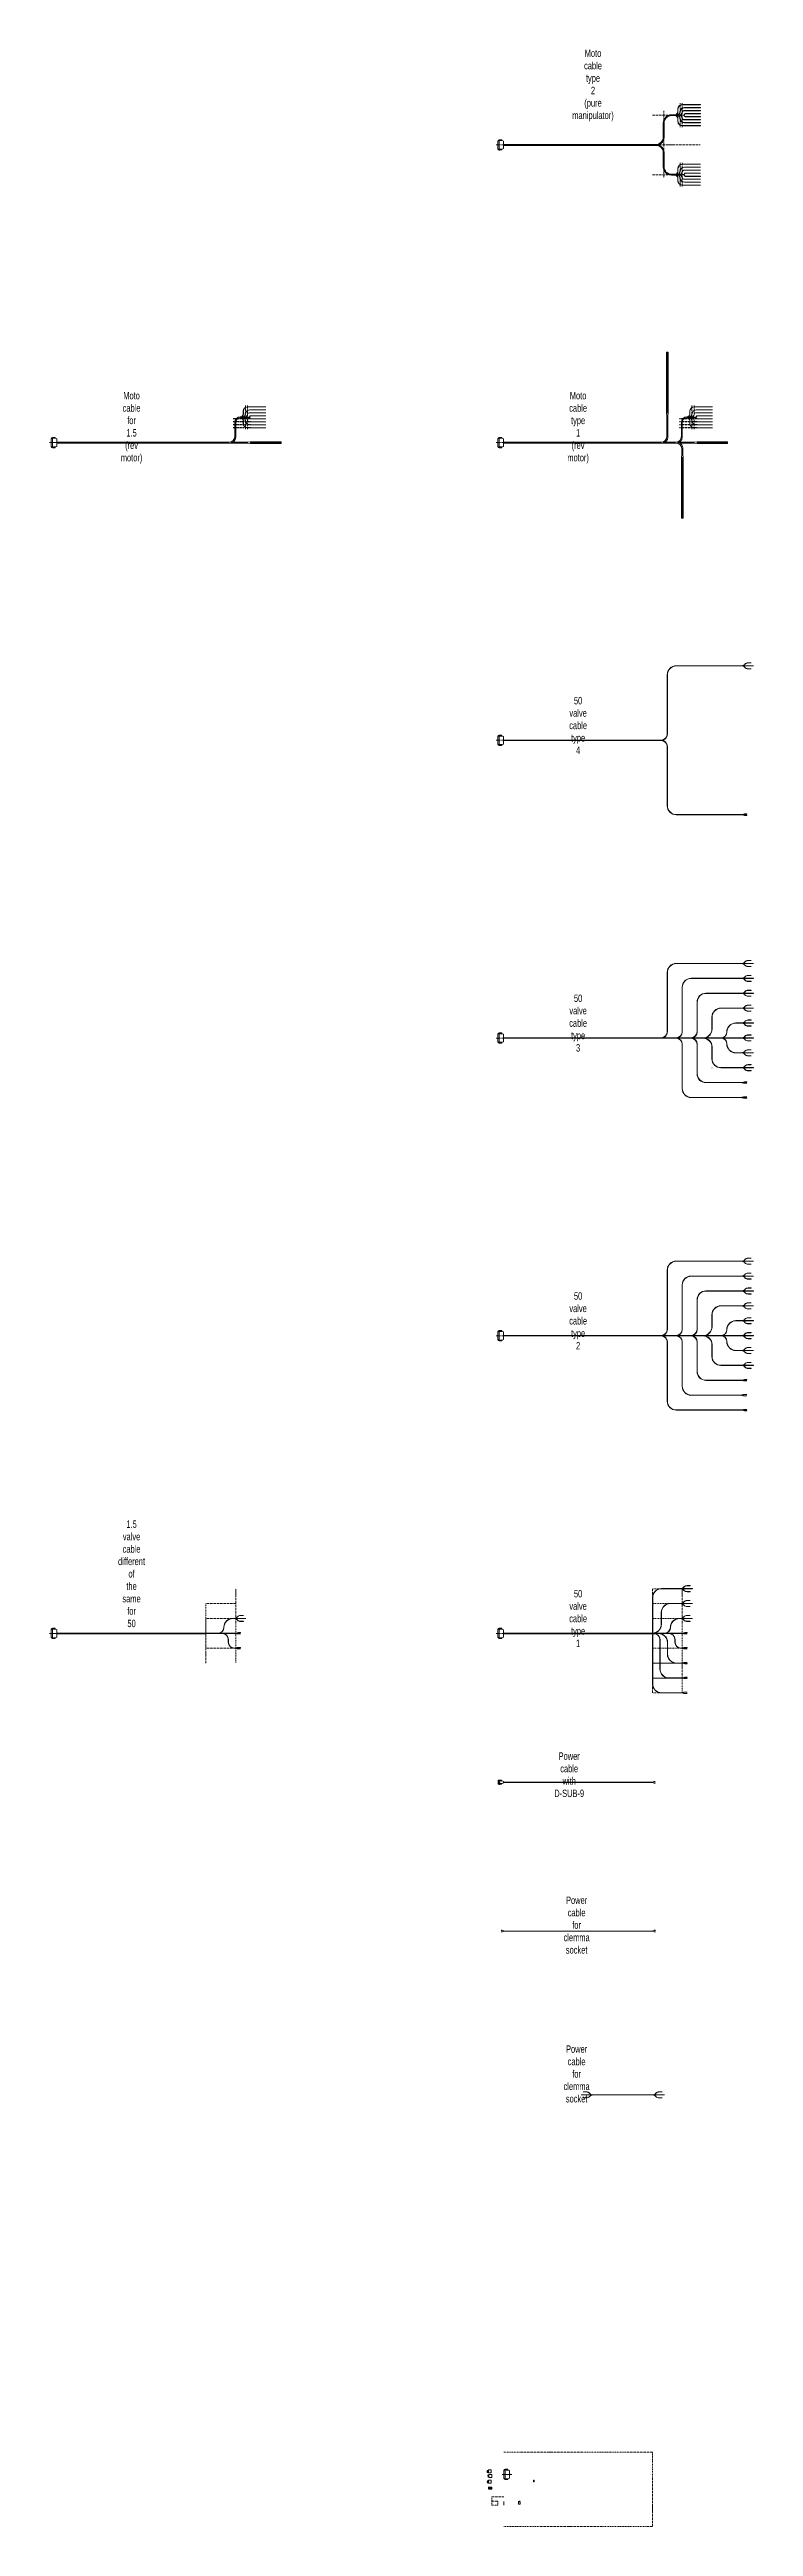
# Model space of a CAD drawing. Header units: millimetres. Extents: x -3051 to 1678, y 0 to 16641.
import ezdxf

# ---------------------------------------------------------------- set-up
doc = ezdxf.new("R2010")
doc.units = ezdxf.units.MM
doc.linetypes.add('BORDER2', pattern=[22.225, 6.35, -3.175, 6.35, -3.175, 0, -3.175])
for name, color, linetype, lineweight in [('add', 1, 'CONTINUOUS', 0), ('drawing', 7, 'CONTINUOUS', 20), ('help', 2, 'BORDER2', 0)]:
    doc.layers.add(name, color=color, linetype=linetype, lineweight=lineweight)
doc.styles.get("Standard").update_dxf_attribs({"font": 'txt', "width": 0.75})

msp = doc.modelspace()

# ---------------------------------------------------------------- texts
at = {"layer": 'help', "char_height": 50, "width": 100, "attachment_point": 5}
for s, insert in [('Moto cable type 2 (pure manipulator)', (600, 16400)), ('Moto cable for 1.5 (rev motor)', (-2500, 14100)), ('Moto cable type 1 (rev motor)', (500, 14100)), ('50 valve cable type 4', (500, 12100)), ('50 valve cable type 3', (500, 10100)), ('50 valve cable type 2', (500, 8100)), ('1.5 valve cable different of the same for 50', (-2500, 6400)), ('50 valve cable type 1', (500, 6100)), ('Power cable with D-SUB-9', (440, 5050)), ('Power cable for clemma socket', (490, 4040)), ('Power cable for clemma socket', (490, 3040))]:
    msp.add_mtext(s, dxfattribs=dict(at, insert=insert))

# ---------------------------------------------------------------- blocks, each defined once
blk = doc.blocks.new('d-sub-37')
at = {"layer": 'drawing'}
for p, q in [((-31, 28.5), (-39.5, 28.5)), ((-39.5, 28.5), (-39.5, -28.5)), ((-31, 33), (-37, 33)), ((-37, 33), (-37, 31)), ((-37, 31), (-31, 31)), ((-31, 35), (-31, -35)), ((-30, 35), (-31, 35)), ((-30, -35), (-30, 35)), ((-30, 35), (-25, 35)), ((-25, 35), (-25, 29)), ((-25, 33), (-24, 33)), ((-24, 31), (-25, 31)), ((-25, 29), (-11, 29)), ((-24, 33), (-24, 34)), ((-24, 34), (-17, 34)), ((-24, 30), (-24, 31)), ((-13, 30), (-24, 30)), ((-17, 34), (-13, 34)), ((-13, 34), (-13, 30)), ((-11, 29), (-1, 25)), ((-1, -25), (-1, 25)), ((-1, 3), (0, 3)), ((0, 3), (0, -3)), ((-39.5, -28.5), (-31, -28.5)), ((-37, -33), (-37, -31)), ((-37, -31), (-31, -31)), ((-31, -33), (-37, -33)), ((-31, -35), (-30, -35)), ((-30, -35), (-25, -35)), ((-25, -35), (-25, -29)), ((-25, -29), (-11, -29)), ((-25, -31), (-24, -31)), ((-25, -33), (-24, -33)), ((-24, -31), (-24, -30)), ((-24, -30), (-14, -30)), ((-24, -33), (-24, -34)), ((-24, -34), (-13, -34)), ((-13, -30), (-14, -30)), ((-13, -34), (-13, -30)), ((-11, -29), (-1, -25)), ((0, -3), (-1, -3))]:
    blk.add_line(p, q, dxfattribs=at)
at = {"layer": 'help'}
for p, q in [((-51, 0), (-23, 0)), ((-20, 0), (13, 0))]:
    blk.add_line(p, q, dxfattribs=at)
blk = doc.blocks.new('a60')
at = {"layer": 'drawing'}
for p, q in [((0, 6), (0, 7)), ((0, 7), (7, 7)), ((7, 6), (0, 6)), ((0, -3), (0, 3)), ((0, 3), (7, 3)), ((7, 10), (7, -10)), ((27, 10), (7, 10)), ((27, -10), (27, 10)), ((7, -3), (0, -3)), ((7, -6), (0, -6)), ((0, -6), (0, -7)), ((0, -7), (7, -7)), ((7, -10), (27, -10))]:
    blk.add_line(p, q, dxfattribs=at)
blk.add_circle((2, 0), 0.5, dxfattribs=at)
blk = doc.blocks.new('vac-relay')
at = {"layer": 'drawing'}
blk.add_blockref('a60', (0, 0), dxfattribs=at)
at = {"layer": 'drawing', "insert": (17, 0), "char_height": 1, "width": 100, "attachment_point": 5}
blk.add_mtext('V', dxfattribs=at)
blk = doc.blocks.new('cst220n2')
at = {"layer": 'drawing'}
for p, q in [((-5, 1.5), (-5, 2)), ((-5, 2), (0, 2)), ((0, 1.5), (-5, 1.5)), ((0, -2.5), (0, 2.5)), ((0, 2.5), (20, 2.5)), ((20, 2.5), (20, -2.5)), ((-5, -2), (-5, -1.5)), ((-5, -1.5), (0, -1.5)), ((0, -2), (-5, -2)), ((20, -2.5), (0, -2.5))]:
    blk.add_line(p, q, dxfattribs=at)
blk = doc.blocks.new('trp-8')
at = {"layer": 'drawing'}
blk.add_blockref('cst220n2', (0, 0), dxfattribs=at)
blk = doc.blocks.new('u73')
at = {"layer": 'drawing'}
blk.add_blockref('a60', (0, 0), dxfattribs=at)
at = {"layer": 'drawing', "insert": (17, 0), "char_height": 1, "width": 100, "attachment_point": 5}
blk.add_mtext('U73', dxfattribs=at)
blk = doc.blocks.new('enc-socket')
at = {"layer": 'drawing'}
for p, q in [((-0.5, -1), (-0.5, 1)), ((-0.5, 1), (0, 1)), ((0, 6), (0, -6)), ((4, 6), (0, 6)), ((1, 5.5), (1, 5)), ((1.5, 5.5), (1, 5.5)), ((1, 5), (1.5, 5)), ((1, 3.5), (1, 3)), ((1.5, 3.5), (1, 3.5)), ((1, 3), (1.5, 3)), ((1, 1.5), (1, 1)), ((1.5, 1.5), (1, 1.5)), ((1, 1), (1.5, 1)), ((1.5, 5), (1.5, 5.5)), ((1.5, 3), (1.5, 3.5)), ((1.5, 1), (1.5, 1.5)), ((3, 5.5), (3, 5)), ((3.5, 5.5), (3, 5.5)), ((3, 5), (3.5, 5)), ((3, 3.5), (3, 3)), ((3.5, 3.5), (3, 3.5)), ((3, 3), (3.5, 3)), ((3, 1.5), (3, 1)), ((3.5, 1.5), (3, 1.5)), ((3, 1), (3.5, 1)), ((3.5, 5), (3.5, 5.5)), ((3.5, 3), (3.5, 3.5)), ((3.5, 1), (3.5, 1.5)), ((4, -6), (4, 6)), ((0, -1), (-0.5, -1)), ((0, -6), (4, -6)), ((1, -0.5), (1, -1)), ((1.5, -0.5), (1, -0.5)), ((1, -1), (1.5, -1)), ((1, -2.5), (1, -3)), ((1.5, -2.5), (1, -2.5)), ((1, -3), (1.5, -3)), ((1, -4.5), (1, -5)), ((1.5, -4.5), (1, -4.5)), ((1, -5), (1.5, -5)), ((1.5, -1), (1.5, -0.5)), ((1.5, -3), (1.5, -2.5)), ((1.5, -5), (1.5, -4.5)), ((3, -0.5), (3, -1)), ((3.5, -0.5), (3, -0.5)), ((3, -1), (3.5, -1)), ((3, -2.5), (3, -3)), ((3.5, -2.5), (3, -2.5)), ((3, -3), (3.5, -3)), ((3, -4.5), (3, -5)), ((3.5, -4.5), (3, -4.5)), ((3, -5), (3.5, -5)), ((3.5, -1), (3.5, -0.5)), ((3.5, -3), (3.5, -2.5)), ((3.5, -5), (3.5, -4.5))]:
    blk.add_line(p, q, dxfattribs=at)
blk = doc.blocks.new('d-sub-9')
at = {"layer": 'drawing'}
for p, q in [((-38, 9), (-38, -9)), ((-31, 9), (-38, 9)), ((-36, 13), (-36, 11)), ((-31, 13), (-36, 13)), ((-36, 11), (-31, 11)), ((-31, -15), (-31, 15)), ((-31, 15), (-30, 15)), ((-30, -15), (-30, 15)), ((-30, 15), (-25, 15)), ((-25, 15), (-25, 9)), ((-25, 13), (-23, 13)), ((-23, 11), (-25, 11)), ((-25, 9), (-11, 9)), ((-23, 13), (-23, 14)), ((-23, 14), (-14, 14)), ((-23, 11), (-23, 13)), ((-23, 10), (-23, 11)), ((-14, 10), (-23, 10)), ((-14, 14), (-14, 10)), ((-11, 9), (-1, 5)), ((-1, 5), (-1, -5)), ((-1, 3), (0, 3)), ((0, 3), (0, -3)), ((-38, -9), (-31, -9)), ((-31, -11), (-36, -11)), ((-36, -11), (-36, -13)), ((-36, -13), (-31, -13)), ((-31, -15), (-30, -15)), ((-25, -15), (-30, -15)), ((-11, -9), (-25, -9)), ((-25, -9), (-25, -15)), ((-25, -11), (-23, -11)), ((-23, -13), (-25, -13)), ((-23, -10), (-14, -10)), ((-23, -11), (-23, -10)), ((-23, -13), (-23, -11)), ((-23, -14), (-23, -13)), ((-14, -14), (-23, -14)), ((-14, -10), (-14, -14)), ((-1, -5), (-11, -9)), ((0, -3), (-1, -3))]:
    blk.add_line(p, q, dxfattribs=at)
at = {"layer": 'help'}
blk.add_line((-24, 0), (-39, 0), dxfattribs=at)

# ---------------------------------------------------------------- linework, layer by layer
at = {"layer": 'add'}
for p, q in [((1, 4000), (1, 4000)), ((1001, 4000), (1001, 4000))]:
    msp.add_line(p, q, dxfattribs=at)
at = {"layer": 'drawing'}
for p, q in [((1072, 16053), (1072, 16147)), ((1078, 16147), (1078, 16053)), ((1128, 16203), (1150, 16203)), ((1150, 16197), (1128, 16197)), ((1150, 16197), (1150, 16203)), ((1150, 16203), (1150, 16203)), ((1150, 16203), (1150, 16203)), ((1151, 16202), (1150, 16202)), ((1164, 16202), (1150, 16202)), ((1165, 16201), (1150, 16201)), ((1179, 16201), (1150, 16201)), ((1180, 16200), (1150, 16200)), ((1180, 16200), (1150, 16200)), ((1165, 16199), (1150, 16199)), ((1179, 16199), (1150, 16199)), ((1151, 16198), (1150, 16198)), ((1164, 16198), (1150, 16198)), ((1150, 16197), (1150, 16197)), ((1150, 16197), (1150, 16197)), ((1150, 16197), (1150, 16197)), ((1170, 16223), (1170, 16241)), ((1170, 16203), (1170, 16203)), ((1170, 16197), (1170, 16197)), ((1170, 16177), (1170, 16159)), ((1171, 16240), (1171, 16222)), ((1171, 16160), (1171, 16178)), ((1200, 16200), (1180, 16200)), ((1200, 16200), (1180, 16200)), ((1184, 16221), (1184, 16222)), ((1184, 16179), (1184, 16178)), ((1200, 16201), (1186, 16201)), ((1200, 16199), (1186, 16199)), ((1199, 16221), (1199, 16221)), ((1199, 16179), (1199, 16179)), ((1200, 16271), (1220, 16271)), ((1209, 16201), (1200, 16201)), ((1210, 16200), (1200, 16200)), ((1210, 16200), (1200, 16200)), ((1209, 16199), (1200, 16199)), ((1220, 16270), (1201, 16270)), ((1209, 16231), (1220, 16231)), ((1209, 16169), (1220, 16169)), ((1210, 16230), (1220, 16230)), ((1210, 16170), (1220, 16170)), ((1214, 16251), (1220, 16251)), ((1214, 16206), (1214, 16206)), ((1214, 16194), (1214, 16194)), ((1214, 16149), (1220, 16149)), ((1215, 16250), (1220, 16250)), ((1215, 16150), (1220, 16150)), ((1219, 16211), (1220, 16211)), ((1219, 16189), (1220, 16189)), ((1220, 16271), (1320, 16271)), ((1320, 16270), (1220, 16270)), ((1220, 16251), (1320, 16251)), ((1320, 16250), (1220, 16250)), ((1220, 16231), (1320, 16231)), ((1320, 16230), (1220, 16230)), ((1220, 16211), (1320, 16211)), ((1320, 16210), (1220, 16210)), ((1320, 16190), (1220, 16190)), ((1220, 16189), (1320, 16189)), ((1320, 16170), (1220, 16170)), ((1220, 16169), (1320, 16169)), ((1320, 16150), (1220, 16150)), ((1220, 16149), (1320, 16149)), ((1320, 16271), (1320, 16270)), ((1320, 16271), (1323, 16271)), ((1323, 16270), (1320, 16270)), ((1320, 16251), (1320, 16250)), ((1320, 16251), (1323, 16251)), ((1323, 16250), (1320, 16250)), ((1320, 16231), (1320, 16230)), ((1320, 16231), (1323, 16231)), ((1323, 16230), (1320, 16230)), ((1320, 16211), (1320, 16210)), ((1320, 16211), (1323, 16211)), ((1323, 16210), (1320, 16210)), ((1320, 16189), (1320, 16190)), ((1323, 16190), (1320, 16190)), ((1320, 16189), (1323, 16189)), ((1320, 16169), (1320, 16170)), ((1323, 16170), (1320, 16170)), ((1320, 16169), (1323, 16169)), ((1320, 16149), (1320, 16150)), ((1323, 16150), (1320, 16150)), ((1320, 16149), (1323, 16149)), ((1323, 16271), (1323, 16270)), ((1323, 16251), (1323, 16250)), ((1323, 16231), (1323, 16230)), ((1323, 16211), (1323, 16210)), ((1323, 16189), (1323, 16190)), ((1323, 16169), (1323, 16170)), ((1323, 16149), (1323, 16150)), ((0, 16003), (1000, 16003)), ((1000, 15997), (0, 15997)), ((1000, 16003), (1022, 16003)), ((1022, 15997), (1000, 15997)), ((1200, 16129), (1220, 16129)), ((1220, 16130), (1201, 16130)), ((1320, 16130), (1220, 16130)), ((1220, 16129), (1320, 16129)), ((1320, 16129), (1320, 16130)), ((1323, 16130), (1320, 16130)), ((1320, 16129), (1323, 16129)), ((1323, 16129), (1323, 16130)), ((1072, 15947), (1072, 15853)), ((1078, 15853), (1078, 15947)), ((1170, 15823), (1170, 15841)), ((1171, 15840), (1171, 15822)), ((1184, 15821), (1184, 15822)), ((1199, 15821), (1199, 15821)), ((1200, 15871), (1220, 15871)), ((1220, 15870), (1201, 15870)), ((1209, 15831), (1220, 15831)), ((1210, 15830), (1220, 15830)), ((1214, 15851), (1220, 15851)), ((1215, 15850), (1220, 15850)), ((1219, 15811), (1220, 15811)), ((1220, 15871), (1320, 15871)), ((1320, 15870), (1220, 15870)), ((1220, 15851), (1320, 15851)), ((1320, 15850), (1220, 15850)), ((1220, 15831), (1320, 15831)), ((1320, 15830), (1220, 15830)), ((1220, 15811), (1320, 15811)), ((1320, 15810), (1220, 15810)), ((1320, 15871), (1320, 15870)), ((1320, 15871), (1323, 15871)), ((1323, 15870), (1320, 15870)), ((1320, 15851), (1320, 15850)), ((1320, 15851), (1323, 15851)), ((1323, 15850), (1320, 15850)), ((1320, 15831), (1320, 15830)), ((1320, 15831), (1323, 15831)), ((1323, 15830), (1320, 15830)), ((1320, 15811), (1320, 15810)), ((1320, 15811), (1323, 15811)), ((1323, 15810), (1320, 15810)), ((1323, 15871), (1323, 15870)), ((1323, 15851), (1323, 15850)), ((1323, 15831), (1323, 15830)), ((1323, 15811), (1323, 15810)), ((1150, 15803), (1128, 15803)), ((1128, 15797), (1150, 15797)), ((1150, 15797), (1150, 15803)), ((1150, 15803), (1150, 15803)), ((1150, 15803), (1150, 15803)), ((1151, 15802), (1150, 15802)), ((1164, 15802), (1150, 15802)), ((1165, 15801), (1150, 15801)), ((1179, 15801), (1150, 15801)), ((1180, 15800), (1150, 15800)), ((1180, 15800), (1150, 15800)), ((1165, 15799), (1150, 15799)), ((1179, 15799), (1150, 15799)), ((1151, 15798), (1150, 15798)), ((1164, 15798), (1150, 15798)), ((1150, 15797), (1150, 15797)), ((1150, 15797), (1150, 15797)), ((1150, 15797), (1150, 15797)), ((1170, 15803), (1170, 15803)), ((1170, 15797), (1170, 15797)), ((1170, 15777), (1170, 15759)), ((1171, 15760), (1171, 15778)), ((1200, 15800), (1180, 15800)), ((1200, 15800), (1180, 15800)), ((1184, 15779), (1184, 15778)), ((1200, 15801), (1186, 15801)), ((1200, 15799), (1186, 15799)), ((1199, 15779), (1199, 15779)), ((1209, 15801), (1200, 15801)), ((1210, 15800), (1200, 15800)), ((1210, 15800), (1200, 15800)), ((1209, 15799), (1200, 15799)), ((1200, 15729), (1220, 15729)), ((1220, 15730), (1201, 15730)), ((1209, 15769), (1220, 15769)), ((1210, 15770), (1220, 15770)), ((1214, 15806), (1214, 15806)), ((1214, 15794), (1214, 15794)), ((1214, 15749), (1220, 15749)), ((1215, 15750), (1220, 15750)), ((1219, 15789), (1220, 15789)), ((1320, 15790), (1220, 15790)), ((1220, 15789), (1320, 15789)), ((1320, 15770), (1220, 15770)), ((1220, 15769), (1320, 15769)), ((1320, 15750), (1220, 15750)), ((1220, 15749), (1320, 15749)), ((1320, 15730), (1220, 15730)), ((1220, 15729), (1320, 15729)), ((1320, 15789), (1320, 15790)), ((1323, 15790), (1320, 15790)), ((1320, 15789), (1323, 15789)), ((1320, 15769), (1320, 15770)), ((1323, 15770), (1320, 15770)), ((1320, 15769), (1323, 15769)), ((1320, 15749), (1320, 15750)), ((1323, 15750), (1320, 15750)), ((1320, 15749), (1323, 15749)), ((1320, 15729), (1320, 15730)), ((1323, 15730), (1320, 15730)), ((1320, 15729), (1323, 15729)), ((1323, 15789), (1323, 15790)), ((1323, 15769), (1323, 15770)), ((1323, 15749), (1323, 15750)), ((1323, 15729), (1323, 15730)), ((1094, 14604), (1094, 14404)), ((1095, 14404), (1095, 14604)), ((1096, 14604), (1096, 14404)), ((1097, 14404), (1097, 14604)), ((1098, 14604), (1098, 14404)), ((1099, 14404), (1099, 14604)), ((1100, 14404), (1100, 14604)), ((1101, 14604), (1101, 14404)), ((1102, 14404), (1102, 14604)), ((1103, 14604), (1103, 14404)), ((1104, 14404), (1104, 14604)), ((1105, 14604), (1105, 14404)), ((1106, 14404), (1106, 14604)), ((1094, 14404), (1106, 14404)), ((1094, 14400), (1094, 14200)), ((1095, 14200), (1095, 14400)), ((1096, 14400), (1096, 14200)), ((1097, 14200), (1097, 14400)), ((1098, 14400), (1098, 14200)), ((1099, 14200), (1099, 14400)), ((1100, 14200), (1100, 14400)), ((1101, 14400), (1101, 14200)), ((1102, 14200), (1102, 14400)), ((1103, 14400), (1103, 14200)), ((1104, 14200), (1104, 14400)), ((1105, 14400), (1105, 14200)), ((1106, 14200), (1106, 14400)), ((-1770, 14167), (-1770, 14173)), ((-1770, 14173), (-1770, 14173)), ((-1770, 14173), (-1770, 14173)), ((-1769, 14172), (-1770, 14172)), ((-1756, 14172), (-1770, 14172)), ((-1755, 14171), (-1770, 14171)), ((-1741, 14171), (-1770, 14171)), ((-1740, 14170), (-1770, 14170)), ((-1740, 14170), (-1770, 14170)), ((-1755, 14169), (-1770, 14169)), ((-1741, 14169), (-1770, 14169)), ((-1769, 14168), (-1770, 14168)), ((-1756, 14168), (-1770, 14168)), ((-1770, 14167), (-1770, 14167)), ((-1770, 14167), (-1770, 14167)), ((-1770, 14167), (-1770, 14167)), ((-1750, 14193), (-1750, 14211)), ((-1750, 14173), (-1750, 14173)), ((-1750, 14167), (-1750, 14167)), ((-1750, 14147), (-1750, 14129)), ((-1749, 14210), (-1749, 14192)), ((-1749, 14130), (-1749, 14148)), ((-1720, 14170), (-1740, 14170)), ((-1720, 14170), (-1740, 14170)), ((-1736, 14191), (-1736, 14192)), ((-1736, 14149), (-1736, 14148)), ((-1720, 14171), (-1734, 14171)), ((-1720, 14169), (-1734, 14169)), ((-1721, 14191), (-1721, 14191)), ((-1721, 14149), (-1721, 14149)), ((-1720, 14241), (-1700, 14241)), ((-1711, 14171), (-1720, 14171)), ((-1710, 14170), (-1720, 14170)), ((-1710, 14170), (-1720, 14170)), ((-1711, 14169), (-1720, 14169)), ((-1700, 14240), (-1719, 14240)), ((-1711, 14201), (-1700, 14201)), ((-1710, 14200), (-1700, 14200)), ((-1706, 14221), (-1700, 14221)), ((-1706, 14176), (-1706, 14176)), ((-1706, 14164), (-1706, 14164)), ((-1705, 14220), (-1700, 14220)), ((-1701, 14181), (-1700, 14181)), ((-1701, 14159), (-1700, 14159)), ((-1700, 14241), (-1600, 14241)), ((-1600, 14240), (-1700, 14240)), ((-1700, 14221), (-1600, 14221)), ((-1600, 14220), (-1700, 14220)), ((-1700, 14201), (-1600, 14201)), ((-1600, 14200), (-1700, 14200)), ((-1700, 14181), (-1600, 14181)), ((-1600, 14180), (-1700, 14180)), ((-1600, 14160), (-1700, 14160)), ((-1700, 14159), (-1600, 14159)), ((-1600, 14241), (-1600, 14240)), ((-1600, 14241), (-1597, 14241)), ((-1597, 14240), (-1600, 14240)), ((-1600, 14221), (-1600, 14220)), ((-1600, 14221), (-1597, 14221)), ((-1597, 14220), (-1600, 14220)), ((-1600, 14201), (-1600, 14200)), ((-1600, 14201), (-1597, 14201)), ((-1597, 14200), (-1600, 14200)), ((-1600, 14181), (-1600, 14180)), ((-1600, 14181), (-1597, 14181)), ((-1597, 14180), (-1600, 14180)), ((-1600, 14159), (-1600, 14160)), ((-1597, 14160), (-1600, 14160)), ((-1600, 14159), (-1597, 14159)), ((-1597, 14241), (-1597, 14240)), ((-1597, 14221), (-1597, 14220)), ((-1597, 14201), (-1597, 14200)), ((-1597, 14181), (-1597, 14180)), ((-1597, 14159), (-1597, 14160)), ((1094, 14200), (1106, 14200)), ((1094, 14200), (1097, 14180)), ((1097, 14180), (1103, 14180)), ((1097, 14180), (1097, 14043)), ((1103, 14180), (1106, 14200)), ((1103, 14037), (1103, 14180)), ((1230, 14167), (1230, 14173)), ((1230, 14173), (1230, 14173)), ((1230, 14173), (1230, 14173)), ((1231, 14172), (1230, 14172)), ((1244, 14172), (1230, 14172)), ((1245, 14171), (1230, 14171)), ((1259, 14171), (1230, 14171)), ((1260, 14170), (1230, 14170)), ((1260, 14170), (1230, 14170)), ((1245, 14169), (1230, 14169)), ((1259, 14169), (1230, 14169)), ((1231, 14168), (1230, 14168)), ((1244, 14168), (1230, 14168)), ((1230, 14167), (1230, 14167)), ((1230, 14167), (1230, 14167)), ((1230, 14167), (1230, 14167)), ((1250, 14193), (1250, 14211)), ((1250, 14173), (1250, 14173)), ((1250, 14167), (1250, 14167)), ((1250, 14147), (1250, 14129)), ((1251, 14210), (1251, 14192)), ((1251, 14130), (1251, 14148)), ((1280, 14170), (1260, 14170)), ((1280, 14170), (1260, 14170)), ((1264, 14191), (1264, 14192)), ((1264, 14149), (1264, 14148)), ((1280, 14171), (1266, 14171)), ((1280, 14169), (1266, 14169)), ((1279, 14191), (1279, 14191)), ((1279, 14149), (1279, 14149)), ((1280, 14241), (1300, 14241)), ((1289, 14171), (1280, 14171)), ((1290, 14170), (1280, 14170)), ((1290, 14170), (1280, 14170)), ((1289, 14169), (1280, 14169)), ((1300, 14240), (1281, 14240)), ((1289, 14201), (1300, 14201)), ((1290, 14200), (1300, 14200)), ((1294, 14221), (1300, 14221)), ((1294, 14176), (1294, 14176)), ((1294, 14164), (1294, 14164)), ((1295, 14220), (1300, 14220)), ((1299, 14181), (1300, 14181)), ((1299, 14159), (1300, 14159)), ((1300, 14241), (1400, 14241)), ((1400, 14240), (1300, 14240)), ((1300, 14221), (1400, 14221)), ((1400, 14220), (1300, 14220)), ((1300, 14201), (1400, 14201)), ((1400, 14200), (1300, 14200)), ((1300, 14181), (1400, 14181)), ((1400, 14180), (1300, 14180)), ((1400, 14160), (1300, 14160)), ((1300, 14159), (1400, 14159)), ((1400, 14241), (1400, 14240)), ((1400, 14241), (1403, 14241)), ((1403, 14240), (1400, 14240)), ((1400, 14221), (1400, 14220)), ((1400, 14221), (1403, 14221)), ((1403, 14220), (1400, 14220)), ((1400, 14201), (1400, 14200)), ((1400, 14201), (1403, 14201)), ((1403, 14200), (1400, 14200)), ((1400, 14181), (1400, 14180)), ((1400, 14181), (1403, 14181)), ((1403, 14180), (1400, 14180)), ((1400, 14159), (1400, 14160)), ((1403, 14160), (1400, 14160)), ((1400, 14159), (1403, 14159)), ((1403, 14241), (1403, 14240)), ((1403, 14221), (1403, 14220)), ((1403, 14201), (1403, 14200)), ((1403, 14181), (1403, 14180)), ((1403, 14159), (1403, 14160)), ((-3000, 14003), (-2000, 14003)), ((-2000, 13997), (-3000, 13997)), ((-1943, 14003), (-2000, 14003)), ((-2000, 13997), (-1937, 13997)), ((-1843, 13997), (-2000, 13997)), ((-1943, 14003), (-1916, 14003)), ((-1916, 14003), (-1846, 14003)), ((-1843, 13997), (-1840, 13997)), ((-1816, 13997), (-1840, 13997)), ((-1720, 14003), (-1819, 14003)), ((-1816, 13997), (-1720, 13997)), ((-1806, 14137), (-1806, 14043)), ((-1800, 14037), (-1800, 14137)), ((-1720, 14099), (-1700, 14099)), ((-1700, 14006), (-1720, 14003)), ((-1720, 14003), (-1720, 13997)), ((-1720, 13997), (-1700, 13994)), ((-1700, 14100), (-1719, 14100)), ((-1711, 14139), (-1700, 14139)), ((-1710, 14140), (-1700, 14140)), ((-1706, 14119), (-1700, 14119)), ((-1705, 14120), (-1700, 14120)), ((-1600, 14140), (-1700, 14140)), ((-1700, 14139), (-1600, 14139)), ((-1600, 14120), (-1700, 14120)), ((-1700, 14119), (-1600, 14119)), ((-1600, 14100), (-1700, 14100)), ((-1700, 14099), (-1600, 14099)), ((-1500, 14006), (-1700, 14006)), ((-1700, 14006), (-1700, 13994)), ((-1700, 14005), (-1500, 14005)), ((-1500, 14004), (-1700, 14004)), ((-1700, 14003), (-1500, 14003)), ((-1500, 14002), (-1700, 14002)), ((-1700, 14001), (-1500, 14001)), ((-1700, 14000), (-1500, 14000)), ((-1500, 13999), (-1700, 13999)), ((-1700, 13998), (-1500, 13998)), ((-1500, 13997), (-1700, 13997)), ((-1700, 13996), (-1500, 13996)), ((-1500, 13995), (-1700, 13995)), ((-1700, 13994), (-1500, 13994)), ((-1600, 14139), (-1600, 14140)), ((-1597, 14140), (-1600, 14140)), ((-1600, 14139), (-1597, 14139)), ((-1600, 14119), (-1600, 14120)), ((-1597, 14120), (-1600, 14120)), ((-1600, 14119), (-1597, 14119)), ((-1600, 14099), (-1600, 14100)), ((-1597, 14100), (-1600, 14100)), ((-1600, 14099), (-1597, 14099)), ((-1597, 14139), (-1597, 14140)), ((-1597, 14119), (-1597, 14120)), ((-1597, 14099), (-1597, 14100)), ((0, 14003), (1000, 14003)), ((1000, 13997), (0, 13997)), ((1000, 14003), (1000, 13997)), ((1057, 14003), (1000, 14003)), ((1000, 13997), (1063, 13997)), ((1157, 13997), (1000, 13997)), ((1084, 14003), (1154, 14003)), ((1280, 14003), (1181, 14003)), ((1184, 13997), (1280, 13997)), ((1194, 14137), (1194, 14043)), ((1200, 14037), (1200, 14137)), ((1280, 14099), (1300, 14099)), ((1300, 14006), (1280, 14003)), ((1280, 14003), (1280, 13997)), ((1280, 13997), (1300, 13994)), ((1300, 14100), (1281, 14100)), ((1289, 14139), (1300, 14139)), ((1290, 14140), (1300, 14140)), ((1294, 14119), (1300, 14119)), ((1295, 14120), (1300, 14120)), ((1400, 14140), (1300, 14140)), ((1300, 14139), (1400, 14139)), ((1400, 14120), (1300, 14120)), ((1300, 14119), (1400, 14119)), ((1400, 14100), (1300, 14100)), ((1300, 14099), (1400, 14099)), ((1500, 14006), (1300, 14006)), ((1300, 14006), (1300, 13994)), ((1300, 14005), (1500, 14005)), ((1500, 14004), (1300, 14004)), ((1300, 14003), (1500, 14003)), ((1500, 14002), (1300, 14002)), ((1300, 14001), (1500, 14001)), ((1300, 14000), (1500, 14000)), ((1500, 13999), (1300, 13999)), ((1300, 13998), (1500, 13998)), ((1500, 13997), (1300, 13997)), ((1300, 13996), (1500, 13996)), ((1500, 13995), (1300, 13995)), ((1300, 13994), (1500, 13994)), ((1400, 14139), (1400, 14140)), ((1403, 14140), (1400, 14140)), ((1400, 14139), (1403, 14139)), ((1400, 14119), (1400, 14120)), ((1403, 14120), (1400, 14120)), ((1400, 14119), (1403, 14119)), ((1400, 14099), (1400, 14100)), ((1403, 14100), (1400, 14100)), ((1400, 14099), (1403, 14099)), ((1403, 14139), (1403, 14140)), ((1403, 14119), (1403, 14120)), ((1403, 14099), (1403, 14100)), ((1197, 13920), (1194, 13900)), ((1206, 13900), (1194, 13900)), ((1194, 13900), (1194, 13700)), ((1206, 13900), (1194, 13900)), ((1194, 13900), (1194, 13700)), ((1195, 13700), (1195, 13900)), ((1195, 13700), (1195, 13900)), ((1196, 13900), (1196, 13700)), ((1196, 13900), (1196, 13700)), ((1197, 13957), (1197, 13920)), ((1203, 13920), (1197, 13920)), ((1197, 13700), (1197, 13900)), ((1197, 13700), (1197, 13900)), ((1198, 13900), (1198, 13700)), ((1198, 13900), (1198, 13700)), ((1199, 13700), (1199, 13900)), ((1199, 13700), (1199, 13900)), ((1200, 13900), (1200, 13700)), ((1200, 13900), (1200, 13700)), ((1201, 13900), (1201, 13700)), ((1201, 13900), (1201, 13700)), ((1202, 13700), (1202, 13900)), ((1202, 13700), (1202, 13900)), ((1203, 13920), (1203, 13963)), ((1206, 13900), (1203, 13920)), ((1203, 13900), (1203, 13700)), ((1203, 13900), (1203, 13700)), ((1204, 13700), (1204, 13900)), ((1204, 13700), (1204, 13900)), ((1205, 13900), (1205, 13700)), ((1205, 13900), (1205, 13700)), ((1206, 13700), (1206, 13900)), ((1206, 13700), (1206, 13900)), ((1206, 13696), (1194, 13696)), ((1194, 13696), (1194, 13496)), ((1195, 13496), (1195, 13696)), ((1196, 13696), (1196, 13496)), ((1197, 13496), (1197, 13696)), ((1198, 13696), (1198, 13496)), ((1199, 13496), (1199, 13696)), ((1200, 13696), (1200, 13496)), ((1201, 13696), (1201, 13496)), ((1202, 13496), (1202, 13696)), ((1203, 13696), (1203, 13496)), ((1204, 13496), (1204, 13696)), ((1205, 13696), (1205, 13496)), ((1206, 13496), (1206, 13696)), ((1159, 12501), (1600, 12501)), ((1600, 12500), (1160, 12500)), ((1611, 12501), (1598, 12501)), ((1610, 12500), (1598, 12500)), ((1610, 12501), (1610, 12501)), ((1610, 12500), (1621, 12500)), ((1610, 12500), (1610, 12500)), ((1611, 12501), (1621, 12501)), ((1621, 12512), (1619, 12510)), ((1619, 12509), (1621, 12511)), ((1621, 12490), (1619, 12492)), ((1619, 12491), (1621, 12489)), ((1621, 12501), (1675, 12501)), ((1675, 12500), (1621, 12500)), ((1660, 12521), (1642, 12521)), ((1642, 12520), (1660, 12520)), ((1660, 12481), (1642, 12481)), ((1660, 12520), (1660, 12521)), ((1660, 12521), (1663, 12521)), ((1663, 12520), (1660, 12520)), ((1660, 12480), (1660, 12481)), ((1660, 12481), (1663, 12481)), ((1663, 12521), (1663, 12520)), ((1663, 12481), (1663, 12480)), ((1675, 12501), (1675, 12500)), ((1675, 12501), (1678, 12501)), ((1678, 12500), (1675, 12500)), ((1678, 12501), (1678, 12500)), ((1099, 12042), (1099, 12441)), ((1100, 12440), (1100, 12041)), ((1642, 12480), (1660, 12480)), ((1663, 12480), (1660, 12480)), ((0, 12002), (1000, 12002)), ((0, 11998), (1000, 11998)), ((1000, 11998), (1000, 12002)), ((1000, 12002), (1059, 12002)), ((1060, 12001), (1000, 12001)), ((1000, 11999), (1060, 11999)), ((1000, 11998), (1059, 11998)), ((1099, 11560), (1099, 11958)), ((1100, 11959), (1100, 11561)), ((1600, 11500), (1159, 11500)), ((1160, 11501), (1600, 11501)), ((1600, 11501), (1603, 11502)), ((1600, 11501), (1600, 11500)), ((1603, 11501), (1600, 11500)), ((1603, 11499), (1600, 11500)), ((1601, 11500), (1603, 11500)), ((1618, 11505), (1630, 11505)), ((1630, 11504), (1618, 11504)), ((1618, 11497), (1630, 11497)), ((1630, 11496), (1618, 11496)), ((1630, 11505), (1630, 11504)), ((1630, 11505), (1633, 11505)), ((1633, 11504), (1630, 11504)), ((1630, 11497), (1630, 11496)), ((1630, 11497), (1633, 11497)), ((1633, 11496), (1630, 11496)), ((1633, 11505), (1633, 11504)), ((1633, 11497), (1633, 11496)), ((1159, 10501), (1600, 10501)), ((1600, 10500), (1160, 10500)), ((1611, 10501), (1598, 10501)), ((1610, 10500), (1598, 10500)), ((1610, 10501), (1610, 10501)), ((1610, 10500), (1621, 10500)), ((1610, 10500), (1610, 10500)), ((1611, 10501), (1621, 10501)), ((1621, 10512), (1619, 10510)), ((1619, 10509), (1621, 10511)), ((1621, 10490), (1619, 10492)), ((1619, 10491), (1621, 10489)), ((1621, 10501), (1675, 10501)), ((1675, 10500), (1621, 10500)), ((1660, 10521), (1642, 10521)), ((1642, 10520), (1660, 10520)), ((1660, 10520), (1660, 10521)), ((1660, 10521), (1663, 10521)), ((1663, 10520), (1660, 10520)), ((1663, 10521), (1663, 10520)), ((1675, 10501), (1675, 10500)), ((1675, 10501), (1678, 10501)), ((1678, 10500), (1675, 10500)), ((1678, 10501), (1678, 10500)), ((1099, 10042), (1099, 10441)), ((1100, 10440), (1100, 10041)), ((1199, 10042), (1199, 10341)), ((1200, 10340), (1200, 10041)), ((1259, 10401), (1600, 10401)), ((1600, 10400), (1260, 10400)), ((1611, 10401), (1598, 10401)), ((1610, 10400), (1598, 10400)), ((1610, 10401), (1610, 10401)), ((1610, 10400), (1621, 10400)), ((1610, 10400), (1610, 10400)), ((1611, 10401), (1621, 10401)), ((1621, 10412), (1619, 10410)), ((1619, 10409), (1621, 10411)), ((1621, 10390), (1619, 10392)), ((1619, 10391), (1621, 10389)), ((1621, 10401), (1675, 10401)), ((1675, 10400), (1621, 10400)), ((1660, 10481), (1642, 10481)), ((1642, 10480), (1660, 10480)), ((1660, 10421), (1642, 10421)), ((1642, 10420), (1660, 10420)), ((1660, 10381), (1642, 10381)), ((1642, 10380), (1660, 10380)), ((1660, 10321), (1642, 10321)), ((1642, 10320), (1660, 10320)), ((1660, 10480), (1660, 10481)), ((1660, 10481), (1663, 10481)), ((1663, 10480), (1660, 10480)), ((1660, 10420), (1660, 10421)), ((1660, 10421), (1663, 10421)), ((1663, 10420), (1660, 10420)), ((1660, 10380), (1660, 10381)), ((1660, 10381), (1663, 10381)), ((1663, 10380), (1660, 10380)), ((1660, 10320), (1660, 10321)), ((1660, 10321), (1663, 10321)), ((1663, 10320), (1660, 10320)), ((1663, 10481), (1663, 10480)), ((1663, 10421), (1663, 10420)), ((1663, 10381), (1663, 10380)), ((1663, 10321), (1663, 10320)), ((1675, 10401), (1675, 10400)), ((1675, 10401), (1678, 10401)), ((1678, 10400), (1675, 10400)), ((1678, 10401), (1678, 10400)), ((1299, 10042), (1299, 10241)), ((1300, 10240), (1300, 10041)), ((1359, 10301), (1600, 10301)), ((1600, 10300), (1360, 10300)), ((1459, 10201), (1600, 10201)), ((1600, 10200), (1460, 10200)), ((1611, 10301), (1598, 10301)), ((1610, 10300), (1598, 10300)), ((1611, 10201), (1598, 10201)), ((1610, 10200), (1598, 10200)), ((1610, 10301), (1610, 10301)), ((1610, 10300), (1621, 10300)), ((1610, 10300), (1610, 10300)), ((1610, 10201), (1610, 10201)), ((1610, 10200), (1621, 10200)), ((1610, 10200), (1610, 10200)), ((1611, 10301), (1621, 10301)), ((1611, 10201), (1621, 10201)), ((1621, 10312), (1619, 10310)), ((1619, 10309), (1621, 10311)), ((1621, 10290), (1619, 10292)), ((1619, 10291), (1621, 10289)), ((1621, 10212), (1619, 10210)), ((1619, 10209), (1621, 10211)), ((1621, 10190), (1619, 10192)), ((1619, 10191), (1621, 10189)), ((1621, 10301), (1675, 10301)), ((1675, 10300), (1621, 10300)), ((1621, 10201), (1675, 10201)), ((1675, 10200), (1621, 10200)), ((1660, 10281), (1642, 10281)), ((1642, 10280), (1660, 10280)), ((1660, 10221), (1642, 10221)), ((1642, 10220), (1660, 10220)), ((1660, 10181), (1642, 10181)), ((1642, 10180), (1660, 10180)), ((1660, 10280), (1660, 10281)), ((1660, 10281), (1663, 10281)), ((1663, 10280), (1660, 10280)), ((1660, 10220), (1660, 10221)), ((1660, 10221), (1663, 10221)), ((1663, 10220), (1660, 10220)), ((1660, 10180), (1660, 10181)), ((1660, 10181), (1663, 10181)), ((1663, 10180), (1660, 10180)), ((1663, 10281), (1663, 10280)), ((1663, 10221), (1663, 10220)), ((1663, 10181), (1663, 10180)), ((1675, 10301), (1675, 10300)), ((1675, 10301), (1678, 10301)), ((1678, 10300), (1675, 10300)), ((1675, 10201), (1675, 10200)), ((1675, 10201), (1678, 10201)), ((1678, 10200), (1675, 10200)), ((1678, 10301), (1678, 10300)), ((1678, 10201), (1678, 10200)), ((0, 10002), (1000, 10002)), ((0, 9998), (1000, 9998)), ((1000, 9998), (1000, 10002)), ((1000, 10002), (1059, 10002)), ((1060, 10001), (1000, 10001)), ((1000, 10000), (1340, 10000)), ((1000, 9999), (1060, 9999)), ((1000, 9998), (1059, 9998)), ((1059, 9998), (1069, 9998)), ((1060, 10001), (1160, 10001)), ((1060, 9999), (1160, 9999)), ((1159, 10002), (1069, 10002)), ((1159, 9998), (1069, 9998)), ((1160, 10001), (1260, 10001)), ((1160, 9999), (1260, 9999)), ((1259, 9998), (1160, 9998)), ((1259, 10002), (1169, 10002)), ((1260, 10001), (1339, 10001)), ((1339, 9999), (1260, 9999)), ((1340, 10000), (1340, 10000)), ((1340, 10000), (1460, 10000)), ((1342, 10001), (1459, 10001)), ((1399, 10061), (1399, 10141)), ((1400, 10140), (1400, 10060)), ((1459, 10000), (1461, 10000)), ((1460, 10001), (1460, 10001)), ((1469, 10001), (1500, 10001)), ((1469, 10000), (1500, 10000)), ((1499, 10041), (1499, 10041)), ((1500, 10040), (1500, 10040)), ((1598, 10001), (1500, 10001)), ((1500, 10000), (1598, 10000)), ((1600, 10101), (1559, 10101)), ((1600, 10100), (1560, 10100)), ((1611, 10101), (1598, 10101)), ((1610, 10100), (1598, 10100)), ((1611, 10001), (1598, 10001)), ((1610, 10000), (1598, 10000)), ((1610, 10101), (1610, 10101)), ((1610, 10100), (1621, 10100)), ((1610, 10100), (1610, 10100)), ((1610, 10001), (1610, 10001)), ((1610, 10000), (1621, 10000)), ((1610, 10000), (1610, 10000)), ((1611, 10101), (1621, 10101)), ((1611, 10001), (1621, 10001)), ((1621, 10112), (1619, 10110)), ((1619, 10109), (1621, 10111)), ((1621, 10090), (1619, 10092)), ((1619, 10091), (1621, 10089)), ((1621, 10012), (1619, 10010)), ((1619, 10009), (1621, 10011)), ((1621, 9990), (1619, 9992)), ((1619, 9991), (1621, 9989)), ((1621, 10101), (1675, 10101)), ((1675, 10100), (1621, 10100)), ((1621, 10001), (1675, 10001)), ((1675, 10000), (1621, 10000)), ((1660, 10121), (1642, 10121)), ((1642, 10120), (1660, 10120)), ((1660, 10081), (1642, 10081)), ((1642, 10080), (1660, 10080)), ((1660, 10021), (1642, 10021)), ((1642, 10020), (1660, 10020)), ((1660, 10120), (1660, 10121)), ((1660, 10121), (1663, 10121)), ((1663, 10120), (1660, 10120)), ((1660, 10080), (1660, 10081)), ((1660, 10081), (1663, 10081)), ((1663, 10080), (1660, 10080)), ((1660, 10020), (1660, 10021)), ((1660, 10021), (1663, 10021)), ((1663, 10020), (1660, 10020)), ((1663, 10121), (1663, 10120)), ((1663, 10081), (1663, 10080)), ((1663, 10021), (1663, 10020)), ((1675, 10101), (1675, 10100)), ((1675, 10101), (1678, 10101)), ((1678, 10100), (1675, 10100)), ((1675, 10001), (1675, 10000)), ((1675, 10001), (1678, 10001)), ((1678, 10000), (1675, 10000)), ((1678, 10101), (1678, 10100)), ((1678, 10001), (1678, 10000)), ((1199, 9660), (1199, 9958)), ((1200, 9959), (1200, 9661)), ((1299, 9760), (1299, 9958)), ((1300, 9959), (1300, 9761)), ((1399, 9860), (1399, 9939)), ((1400, 9940), (1400, 9861)), ((1499, 9960), (1499, 9960)), ((1500, 9961), (1500, 9961)), ((1600, 9900), (1559, 9900)), ((1560, 9901), (1600, 9901)), ((1611, 9901), (1598, 9901)), ((1610, 9900), (1598, 9900)), ((1610, 9901), (1610, 9901)), ((1610, 9900), (1621, 9900)), ((1610, 9900), (1610, 9900)), ((1611, 9901), (1621, 9901)), ((1621, 9912), (1619, 9910)), ((1619, 9909), (1621, 9911)), ((1621, 9890), (1619, 9892)), ((1619, 9891), (1621, 9889)), ((1621, 9901), (1675, 9901)), ((1675, 9900), (1621, 9900)), ((1660, 9981), (1642, 9981)), ((1642, 9980), (1660, 9980)), ((1660, 9921), (1642, 9921)), ((1642, 9920), (1660, 9920)), ((1660, 9881), (1642, 9881)), ((1642, 9880), (1660, 9880)), ((1660, 9821), (1642, 9821)), ((1642, 9820), (1660, 9820)), ((1660, 9980), (1660, 9981)), ((1660, 9981), (1663, 9981)), ((1663, 9980), (1660, 9980)), ((1660, 9920), (1660, 9921)), ((1660, 9921), (1663, 9921)), ((1663, 9920), (1660, 9920)), ((1660, 9880), (1660, 9881)), ((1660, 9881), (1663, 9881)), ((1663, 9880), (1660, 9880)), ((1660, 9820), (1660, 9821)), ((1660, 9821), (1663, 9821)), ((1663, 9820), (1660, 9820)), ((1663, 9981), (1663, 9980)), ((1663, 9921), (1663, 9920)), ((1663, 9881), (1663, 9880)), ((1663, 9821), (1663, 9820)), ((1675, 9901), (1675, 9900)), ((1675, 9901), (1678, 9901)), ((1678, 9900), (1675, 9900)), ((1678, 9901), (1678, 9900)), ((1600, 9700), (1359, 9700)), ((1360, 9701), (1600, 9701)), ((1400, 9800), (1399, 9800)), ((1600, 9800), (1459, 9800)), ((1460, 9801), (1600, 9801)), ((1611, 9801), (1598, 9801)), ((1610, 9800), (1598, 9800)), ((1600, 9701), (1603, 9702)), ((1600, 9701), (1600, 9700)), ((1603, 9701), (1600, 9700)), ((1603, 9699), (1600, 9700)), ((1601, 9700), (1603, 9700)), ((1610, 9801), (1610, 9801)), ((1610, 9800), (1621, 9800)), ((1610, 9800), (1610, 9800)), ((1611, 9801), (1621, 9801)), ((1618, 9705), (1630, 9705)), ((1630, 9704), (1618, 9704)), ((1618, 9697), (1630, 9697)), ((1630, 9696), (1618, 9696)), ((1621, 9812), (1619, 9810)), ((1619, 9809), (1621, 9811)), ((1621, 9790), (1619, 9792)), ((1619, 9791), (1621, 9789)), ((1621, 9801), (1675, 9801)), ((1675, 9800), (1621, 9800)), ((1630, 9705), (1630, 9704)), ((1630, 9705), (1633, 9705)), ((1633, 9704), (1630, 9704)), ((1630, 9697), (1630, 9696)), ((1630, 9697), (1633, 9697)), ((1633, 9696), (1630, 9696)), ((1633, 9705), (1633, 9704)), ((1633, 9697), (1633, 9696)), ((1660, 9781), (1642, 9781)), ((1642, 9780), (1660, 9780)), ((1660, 9780), (1660, 9781)), ((1660, 9781), (1663, 9781)), ((1663, 9780), (1660, 9780)), ((1663, 9781), (1663, 9780)), ((1675, 9801), (1675, 9800)), ((1675, 9801), (1678, 9801)), ((1678, 9800), (1675, 9800)), ((1678, 9801), (1678, 9800)), ((1600, 9600), (1259, 9600)), ((1260, 9601), (1600, 9601)), ((1600, 9601), (1603, 9602)), ((1600, 9601), (1600, 9600)), ((1603, 9601), (1600, 9600)), ((1603, 9599), (1600, 9600)), ((1601, 9600), (1603, 9600)), ((1618, 9605), (1630, 9605)), ((1630, 9604), (1618, 9604)), ((1618, 9597), (1630, 9597)), ((1630, 9596), (1618, 9596)), ((1630, 9605), (1630, 9604)), ((1630, 9605), (1633, 9605)), ((1633, 9604), (1630, 9604)), ((1630, 9597), (1630, 9596)), ((1630, 9597), (1633, 9597)), ((1633, 9596), (1630, 9596)), ((1633, 9605), (1633, 9604)), ((1633, 9597), (1633, 9596)), ((1159, 8501), (1600, 8501)), ((1600, 8500), (1160, 8500)), ((1611, 8501), (1598, 8501)), ((1610, 8500), (1598, 8500)), ((1610, 8501), (1610, 8501)), ((1610, 8500), (1621, 8500)), ((1610, 8500), (1610, 8500)), ((1611, 8501), (1621, 8501)), ((1621, 8512), (1619, 8510)), ((1619, 8509), (1621, 8511)), ((1621, 8490), (1619, 8492)), ((1619, 8491), (1621, 8489)), ((1621, 8501), (1675, 8501)), ((1675, 8500), (1621, 8500)), ((1660, 8521), (1642, 8521)), ((1642, 8520), (1660, 8520)), ((1660, 8520), (1660, 8521)), ((1660, 8521), (1663, 8521)), ((1663, 8520), (1660, 8520)), ((1663, 8521), (1663, 8520)), ((1675, 8501), (1675, 8500)), ((1675, 8501), (1678, 8501)), ((1678, 8500), (1675, 8500)), ((1678, 8501), (1678, 8500)), ((1099, 8042), (1099, 8441)), ((1100, 8440), (1100, 8041)), ((1199, 8042), (1199, 8341)), ((1200, 8340), (1200, 8041)), ((1259, 8401), (1600, 8401)), ((1600, 8400), (1260, 8400)), ((1611, 8401), (1598, 8401)), ((1610, 8400), (1598, 8400)), ((1610, 8401), (1610, 8401)), ((1610, 8400), (1621, 8400)), ((1610, 8400), (1610, 8400)), ((1611, 8401), (1621, 8401)), ((1621, 8412), (1619, 8410)), ((1619, 8409), (1621, 8411)), ((1621, 8390), (1619, 8392)), ((1619, 8391), (1621, 8389)), ((1621, 8401), (1675, 8401)), ((1675, 8400), (1621, 8400)), ((1660, 8481), (1642, 8481)), ((1642, 8480), (1660, 8480)), ((1660, 8421), (1642, 8421)), ((1642, 8420), (1660, 8420)), ((1660, 8381), (1642, 8381)), ((1642, 8380), (1660, 8380)), ((1660, 8321), (1642, 8321)), ((1660, 8480), (1660, 8481)), ((1660, 8481), (1663, 8481)), ((1663, 8480), (1660, 8480)), ((1660, 8420), (1660, 8421)), ((1660, 8421), (1663, 8421)), ((1663, 8420), (1660, 8420)), ((1660, 8380), (1660, 8381)), ((1660, 8381), (1663, 8381)), ((1663, 8380), (1660, 8380)), ((1660, 8320), (1660, 8321)), ((1660, 8321), (1663, 8321)), ((1663, 8481), (1663, 8480)), ((1663, 8421), (1663, 8420)), ((1663, 8381), (1663, 8380)), ((1663, 8321), (1663, 8320)), ((1675, 8401), (1675, 8400)), ((1675, 8401), (1678, 8401)), ((1678, 8400), (1675, 8400)), ((1678, 8401), (1678, 8400)), ((1299, 8042), (1299, 8241)), ((1300, 8240), (1300, 8041)), ((1359, 8301), (1600, 8301)), ((1600, 8300), (1360, 8300)), ((1459, 8201), (1600, 8201)), ((1600, 8200), (1460, 8200)), ((1611, 8301), (1598, 8301)), ((1610, 8300), (1598, 8300)), ((1611, 8201), (1598, 8201)), ((1610, 8200), (1598, 8200)), ((1610, 8301), (1610, 8301)), ((1610, 8300), (1621, 8300)), ((1610, 8300), (1610, 8300)), ((1610, 8201), (1610, 8201)), ((1610, 8200), (1621, 8200)), ((1610, 8200), (1610, 8200)), ((1611, 8301), (1621, 8301)), ((1611, 8201), (1621, 8201)), ((1621, 8312), (1619, 8310)), ((1619, 8309), (1621, 8311)), ((1621, 8290), (1619, 8292)), ((1619, 8291), (1621, 8289)), ((1621, 8212), (1619, 8210)), ((1619, 8209), (1621, 8211)), ((1621, 8190), (1619, 8192)), ((1619, 8191), (1621, 8189)), ((1621, 8301), (1675, 8301)), ((1675, 8300), (1621, 8300)), ((1621, 8201), (1675, 8201)), ((1675, 8200), (1621, 8200)), ((1642, 8320), (1660, 8320)), ((1660, 8281), (1642, 8281)), ((1642, 8280), (1660, 8280)), ((1660, 8221), (1642, 8221)), ((1642, 8220), (1660, 8220)), ((1660, 8181), (1642, 8181)), ((1642, 8180), (1660, 8180)), ((1663, 8320), (1660, 8320)), ((1660, 8280), (1660, 8281)), ((1660, 8281), (1663, 8281)), ((1663, 8280), (1660, 8280)), ((1660, 8220), (1660, 8221)), ((1660, 8221), (1663, 8221)), ((1663, 8220), (1660, 8220)), ((1660, 8180), (1660, 8181)), ((1660, 8181), (1663, 8181)), ((1663, 8180), (1660, 8180)), ((1663, 8281), (1663, 8280)), ((1663, 8221), (1663, 8220)), ((1663, 8181), (1663, 8180)), ((1675, 8301), (1675, 8300)), ((1675, 8301), (1678, 8301)), ((1678, 8300), (1675, 8300)), ((1675, 8201), (1675, 8200)), ((1675, 8201), (1678, 8201)), ((1678, 8200), (1675, 8200)), ((1678, 8301), (1678, 8300)), ((1678, 8201), (1678, 8200)), ((0, 8002), (1000, 8002)), ((0, 7998), (1000, 7998)), ((1000, 7998), (1000, 8002)), ((1000, 8002), (1059, 8002)), ((1060, 8001), (1000, 8001)), ((1000, 8000), (1340, 8000)), ((1000, 7999), (1060, 7999)), ((1000, 7998), (1059, 7998)), ((1060, 8001), (1160, 8001)), ((1060, 7999), (1160, 7999)), ((1159, 8002), (1069, 8002)), ((1159, 7998), (1069, 7998)), ((1160, 8001), (1260, 8001)), ((1160, 7999), (1260, 7999)), ((1259, 7998), (1160, 7998)), ((1259, 8002), (1169, 8002)), ((1260, 8001), (1339, 8001)), ((1339, 7999), (1260, 7999)), ((1340, 8000), (1340, 8000)), ((1340, 8000), (1460, 8000)), ((1342, 8001), (1459, 8001)), ((1399, 8061), (1399, 8141)), ((1400, 8140), (1400, 8060)), ((1459, 8000), (1461, 8000)), ((1460, 8001), (1460, 8001)), ((1469, 8001), (1500, 8001)), ((1469, 8000), (1500, 8000)), ((1499, 8041), (1499, 8041)), ((1500, 8040), (1500, 8040)), ((1598, 8001), (1500, 8001)), ((1500, 8000), (1598, 8000)), ((1600, 8101), (1559, 8101)), ((1600, 8100), (1560, 8100)), ((1611, 8101), (1598, 8101)), ((1610, 8100), (1598, 8100)), ((1611, 8001), (1598, 8001)), ((1610, 8000), (1598, 8000)), ((1610, 8101), (1610, 8101)), ((1610, 8100), (1621, 8100)), ((1610, 8100), (1610, 8100)), ((1610, 8001), (1610, 8001)), ((1610, 8000), (1621, 8000)), ((1610, 8000), (1610, 8000)), ((1611, 8101), (1621, 8101)), ((1611, 8001), (1621, 8001)), ((1621, 8112), (1619, 8110)), ((1619, 8109), (1621, 8111)), ((1621, 8090), (1619, 8092)), ((1619, 8091), (1621, 8089)), ((1621, 8012), (1619, 8010)), ((1619, 8009), (1621, 8011)), ((1621, 7990), (1619, 7992)), ((1619, 7991), (1621, 7989)), ((1621, 8101), (1675, 8101)), ((1675, 8100), (1621, 8100)), ((1621, 8001), (1675, 8001)), ((1675, 8000), (1621, 8000)), ((1660, 8121), (1642, 8121)), ((1642, 8120), (1660, 8120)), ((1660, 8081), (1642, 8081)), ((1642, 8080), (1660, 8080)), ((1660, 8021), (1642, 8021)), ((1642, 8020), (1660, 8020)), ((1660, 8120), (1660, 8121)), ((1660, 8121), (1663, 8121)), ((1663, 8120), (1660, 8120)), ((1660, 8080), (1660, 8081)), ((1660, 8081), (1663, 8081)), ((1663, 8080), (1660, 8080)), ((1660, 8020), (1660, 8021)), ((1660, 8021), (1663, 8021)), ((1663, 8020), (1660, 8020)), ((1663, 8121), (1663, 8120)), ((1663, 8081), (1663, 8080)), ((1663, 8021), (1663, 8020)), ((1675, 8101), (1675, 8100)), ((1675, 8101), (1678, 8101)), ((1678, 8100), (1675, 8100)), ((1675, 8001), (1675, 8000)), ((1675, 8001), (1678, 8001)), ((1678, 8000), (1675, 8000)), ((1678, 8101), (1678, 8100)), ((1678, 8001), (1678, 8000)), ((1099, 7560), (1099, 7958)), ((1100, 7959), (1100, 7561)), ((1199, 7660), (1199, 7958)), ((1200, 7959), (1200, 7661)), ((1299, 7760), (1299, 7958)), ((1300, 7959), (1300, 7761)), ((1399, 7860), (1399, 7939)), ((1400, 7940), (1400, 7861)), ((1499, 7960), (1499, 7960)), ((1500, 7961), (1500, 7961)), ((1600, 7900), (1559, 7900)), ((1560, 7901), (1600, 7901)), ((1611, 7901), (1598, 7901)), ((1610, 7900), (1598, 7900)), ((1610, 7901), (1610, 7901)), ((1610, 7900), (1621, 7900)), ((1610, 7900), (1610, 7900)), ((1611, 7901), (1621, 7901)), ((1621, 7912), (1619, 7910)), ((1619, 7909), (1621, 7911)), ((1621, 7890), (1619, 7892)), ((1619, 7891), (1621, 7889)), ((1621, 7901), (1675, 7901)), ((1675, 7900), (1621, 7900)), ((1660, 7981), (1642, 7981)), ((1642, 7980), (1660, 7980)), ((1660, 7921), (1642, 7921)), ((1642, 7920), (1660, 7920)), ((1660, 7881), (1642, 7881)), ((1642, 7880), (1660, 7880)), ((1660, 7980), (1660, 7981)), ((1660, 7981), (1663, 7981)), ((1663, 7980), (1660, 7980)), ((1660, 7920), (1660, 7921)), ((1660, 7921), (1663, 7921)), ((1663, 7920), (1660, 7920)), ((1660, 7880), (1660, 7881)), ((1660, 7881), (1663, 7881)), ((1663, 7880), (1660, 7880)), ((1663, 7981), (1663, 7980)), ((1663, 7921), (1663, 7920)), ((1663, 7881), (1663, 7880)), ((1675, 7901), (1675, 7900)), ((1675, 7901), (1678, 7901)), ((1678, 7900), (1675, 7900)), ((1678, 7901), (1678, 7900)), ((1600, 7700), (1359, 7700)), ((1360, 7701), (1600, 7701)), ((1600, 7800), (1459, 7800)), ((1460, 7801), (1600, 7801)), ((1611, 7801), (1598, 7801)), ((1610, 7800), (1598, 7800)), ((1600, 7701), (1603, 7702)), ((1600, 7701), (1600, 7700)), ((1603, 7701), (1600, 7700)), ((1603, 7699), (1600, 7700)), ((1601, 7700), (1603, 7700)), ((1610, 7801), (1610, 7801)), ((1610, 7800), (1621, 7800)), ((1610, 7800), (1610, 7800)), ((1611, 7801), (1621, 7801)), ((1618, 7705), (1630, 7705)), ((1630, 7704), (1618, 7704)), ((1618, 7697), (1630, 7697)), ((1630, 7696), (1618, 7696)), ((1621, 7812), (1619, 7810)), ((1619, 7809), (1621, 7811)), ((1621, 7790), (1619, 7792)), ((1619, 7791), (1621, 7789)), ((1621, 7801), (1675, 7801)), ((1675, 7800), (1621, 7800)), ((1630, 7705), (1630, 7704)), ((1630, 7705), (1633, 7705)), ((1633, 7704), (1630, 7704)), ((1630, 7697), (1630, 7696)), ((1630, 7697), (1633, 7697)), ((1633, 7696), (1630, 7696)), ((1633, 7705), (1633, 7704)), ((1633, 7697), (1633, 7696)), ((1660, 7821), (1642, 7821)), ((1642, 7820), (1660, 7820)), ((1660, 7781), (1642, 7781)), ((1642, 7780), (1660, 7780)), ((1660, 7820), (1660, 7821)), ((1660, 7821), (1663, 7821)), ((1663, 7820), (1660, 7820)), ((1660, 7780), (1660, 7781)), ((1660, 7781), (1663, 7781)), ((1663, 7780), (1660, 7780)), ((1663, 7821), (1663, 7820)), ((1663, 7781), (1663, 7780)), ((1675, 7801), (1675, 7800)), ((1675, 7801), (1678, 7801)), ((1678, 7800), (1675, 7800)), ((1678, 7801), (1678, 7800)), ((1600, 7500), (1159, 7500)), ((1160, 7501), (1600, 7501)), ((1600, 7600), (1259, 7600)), ((1260, 7601), (1600, 7601)), ((1600, 7601), (1603, 7602)), ((1600, 7601), (1600, 7600)), ((1603, 7601), (1600, 7600)), ((1603, 7599), (1600, 7600)), ((1600, 7501), (1603, 7502)), ((1600, 7501), (1600, 7500)), ((1603, 7501), (1600, 7500)), ((1603, 7499), (1600, 7500)), ((1601, 7600), (1603, 7600)), ((1601, 7500), (1603, 7500)), ((1618, 7605), (1630, 7605)), ((1630, 7604), (1618, 7604)), ((1618, 7597), (1630, 7597)), ((1630, 7596), (1618, 7596)), ((1618, 7505), (1630, 7505)), ((1630, 7504), (1618, 7504)), ((1618, 7497), (1630, 7497)), ((1630, 7496), (1618, 7496)), ((1630, 7605), (1630, 7604)), ((1630, 7605), (1633, 7605)), ((1633, 7604), (1630, 7604)), ((1630, 7597), (1630, 7596)), ((1630, 7597), (1633, 7597)), ((1633, 7596), (1630, 7596)), ((1630, 7505), (1630, 7504)), ((1630, 7505), (1633, 7505)), ((1633, 7504), (1630, 7504)), ((1630, 7497), (1630, 7496)), ((1630, 7497), (1633, 7497)), ((1633, 7496), (1630, 7496)), ((1633, 7605), (1633, 7604)), ((1633, 7597), (1633, 7596)), ((1633, 7505), (1633, 7504)), ((1633, 7497), (1633, 7496)), ((-1940, 6200), (-1940, 6200)), ((1000, 6002), (1000, 6241)), ((1001, 6240), (1001, 6002)), ((1060, 6301), (1188, 6301)), ((1060, 6200), (1060, 6200)), ((1188, 6300), (1061, 6300)), ((1119, 6201), (1188, 6201)), ((1188, 6200), (1120, 6200)), ((1201, 6301), (1188, 6301)), ((1200, 6300), (1188, 6300)), ((1201, 6201), (1189, 6201)), ((1200, 6200), (1189, 6200)), ((1200, 6301), (1200, 6301)), ((1200, 6300), (1211, 6300)), ((1200, 6300), (1200, 6300)), ((1200, 6201), (1200, 6201)), ((1200, 6200), (1211, 6200)), ((1200, 6200), (1200, 6200)), ((1201, 6301), (1211, 6301)), ((1201, 6201), (1211, 6201)), ((1211, 6312), (1209, 6310)), ((1209, 6309), (1211, 6311)), ((1211, 6290), (1209, 6292)), ((1209, 6291), (1211, 6289)), ((1211, 6212), (1209, 6210)), ((1209, 6209), (1211, 6211)), ((1211, 6190), (1209, 6192)), ((1209, 6191), (1211, 6189)), ((1211, 6301), (1265, 6301)), ((1265, 6300), (1211, 6300)), ((1211, 6201), (1265, 6201)), ((1265, 6200), (1211, 6200)), ((1250, 6321), (1232, 6321)), ((1232, 6320), (1250, 6320)), ((1250, 6281), (1232, 6281)), ((1232, 6280), (1250, 6280)), ((1250, 6221), (1232, 6221)), ((1232, 6220), (1250, 6220)), ((1250, 6181), (1232, 6181)), ((1232, 6180), (1250, 6180)), ((1250, 6320), (1250, 6321)), ((1250, 6321), (1253, 6321)), ((1253, 6320), (1250, 6320)), ((1250, 6280), (1250, 6281)), ((1250, 6281), (1253, 6281)), ((1253, 6280), (1250, 6280)), ((1250, 6220), (1250, 6221)), ((1250, 6221), (1253, 6221)), ((1253, 6220), (1250, 6220)), ((1250, 6180), (1250, 6181)), ((1250, 6181), (1253, 6181)), ((1253, 6180), (1250, 6180)), ((1253, 6321), (1253, 6320)), ((1253, 6281), (1253, 6280)), ((1253, 6221), (1253, 6220)), ((1253, 6181), (1253, 6180)), ((1265, 6301), (1265, 6300)), ((1265, 6301), (1268, 6301)), ((1268, 6300), (1265, 6300)), ((1265, 6201), (1265, 6200)), ((1265, 6201), (1268, 6201)), ((1268, 6200), (1265, 6200)), ((1268, 6301), (1268, 6300)), ((1268, 6201), (1268, 6200)), ((-3000, 6002), (-2000, 6002)), ((-3000, 5998), (-2000, 5998)), ((-2000, 5998), (-2000, 6002)), ((-2000, 6002), (-2000, 6002)), ((-2000, 6002), (-1990, 6001)), ((-2000, 6001), (-1999, 6001)), ((-1999, 6000), (-2000, 6000)), ((-1849, 6000), (-2000, 6000)), ((-1959, 6000), (-2000, 6000)), ((-1989, 5999), (-2000, 5999)), ((-1960, 5999), (-2000, 5999)), ((-2000, 5998), (-1990, 5999)), ((-1999, 6002), (-1999, 6002)), ((-1999, 6001), (-1999, 6001)), ((-1999, 6001), (-1920, 6001)), ((-1960, 5999), (-1948, 5999)), ((-1890, 5999), (-1948, 5999)), ((-1941, 6002), (-1941, 6002)), ((-1940, 6001), (-1940, 6001)), ((-1879, 6000), (-1918, 6000)), ((-1879, 6001), (-1910, 6001)), ((-1889, 6000), (-1879, 6000)), ((-1880, 6041), (-1880, 6041)), ((-1879, 6040), (-1879, 6040)), ((-1879, 6001), (-1800, 6001)), ((-1849, 6000), (-1800, 6000)), ((-1820, 6101), (-1812, 6101)), ((-1812, 6100), (-1819, 6100)), ((-1799, 6101), (-1812, 6101)), ((-1800, 6100), (-1812, 6100)), ((-1800, 6100), (-1789, 6100)), ((-1800, 6001), (-1797, 6002)), ((-1800, 6000), (-1800, 6001)), ((-1800, 6001), (-1800, 6000)), ((-1797, 6001), (-1800, 6000)), ((-1797, 5999), (-1800, 6000)), ((-1799, 6101), (-1789, 6101)), ((-1799, 6000), (-1797, 6000)), ((-1789, 6112), (-1791, 6110)), ((-1791, 6109), (-1789, 6111)), ((-1789, 6090), (-1791, 6092)), ((-1791, 6091), (-1789, 6089)), ((-1789, 6101), (-1735, 6101)), ((-1735, 6100), (-1789, 6100)), ((-1782, 6005), (-1770, 6005)), ((-1770, 6004), (-1782, 6004)), ((-1782, 5997), (-1770, 5997)), ((-1770, 5996), (-1782, 5996)), ((-1770, 6005), (-1770, 6004)), ((-1770, 6005), (-1767, 6005)), ((-1767, 6004), (-1770, 6004)), ((-1770, 5997), (-1770, 5996)), ((-1770, 5997), (-1767, 5997)), ((-1767, 5996), (-1770, 5996)), ((-1750, 6121), (-1768, 6121)), ((-1768, 6120), (-1750, 6120)), ((-1750, 6081), (-1768, 6081)), ((-1768, 6080), (-1750, 6080)), ((-1767, 6005), (-1767, 6004)), ((-1767, 5997), (-1767, 5996)), ((-1750, 6120), (-1750, 6121)), ((-1750, 6121), (-1747, 6121)), ((-1747, 6120), (-1750, 6120)), ((-1750, 6080), (-1750, 6081)), ((-1750, 6081), (-1747, 6081)), ((-1747, 6080), (-1750, 6080)), ((-1747, 6121), (-1747, 6120)), ((-1747, 6081), (-1747, 6080)), ((-1735, 6101), (-1735, 6100)), ((-1735, 6101), (-1732, 6101)), ((-1732, 6100), (-1735, 6100)), ((-1732, 6101), (-1732, 6100)), ((0, 6002), (1000, 6002)), ((0, 5998), (1000, 5998)), ((1000, 5998), (1000, 6002)), ((1000, 6002), (1000, 6002)), ((1000, 6001), (1001, 6001)), ((1001, 6000), (1000, 6000)), ((1151, 6000), (1000, 6000)), ((1041, 6000), (1000, 6000)), ((1011, 5999), (1000, 5999)), ((1040, 5999), (1000, 5999)), ((1000, 5660), (1000, 5998)), ((1010, 5998), (1000, 5998)), ((1001, 6002), (1001, 6002)), ((1001, 6001), (1001, 6001)), ((1001, 6001), (1080, 6001)), ((1001, 5998), (1001, 5661)), ((1110, 5999), (1052, 5999)), ((1059, 6062), (1059, 6141)), ((1059, 6002), (1059, 6002)), ((1060, 6140), (1060, 6061)), ((1060, 6001), (1060, 6001)), ((1121, 6000), (1082, 6000)), ((1121, 6001), (1090, 6001)), ((1111, 6000), (1121, 6000)), ((1120, 6041), (1120, 6041)), ((1121, 6040), (1121, 6040)), ((1121, 6001), (1200, 6001)), ((1151, 6000), (1200, 6000)), ((1180, 6101), (1188, 6101)), ((1188, 6100), (1181, 6100)), ((1201, 6101), (1188, 6101)), ((1200, 6100), (1188, 6100)), ((1200, 6100), (1211, 6100)), ((1200, 6001), (1203, 6002)), ((1200, 6000), (1200, 6001)), ((1200, 6001), (1200, 6000)), ((1203, 6001), (1200, 6000)), ((1203, 5999), (1200, 6000)), ((1201, 6101), (1211, 6101)), ((1201, 6000), (1203, 6000)), ((1211, 6112), (1209, 6110)), ((1209, 6109), (1211, 6111)), ((1211, 6090), (1209, 6092)), ((1209, 6091), (1211, 6089)), ((1211, 6101), (1265, 6101)), ((1265, 6100), (1211, 6100)), ((1218, 6005), (1230, 6005)), ((1230, 6004), (1218, 6004)), ((1218, 5997), (1230, 5997)), ((1230, 5996), (1218, 5996)), ((1230, 6005), (1230, 6004)), ((1230, 6005), (1233, 6005)), ((1233, 6004), (1230, 6004)), ((1230, 5997), (1230, 5996)), ((1230, 5997), (1233, 5997)), ((1233, 5996), (1230, 5996)), ((1250, 6121), (1232, 6121)), ((1232, 6120), (1250, 6120)), ((1250, 6081), (1232, 6081)), ((1232, 6080), (1250, 6080)), ((1233, 6005), (1233, 6004)), ((1233, 5997), (1233, 5996)), ((1250, 6120), (1250, 6121)), ((1250, 6121), (1253, 6121)), ((1253, 6120), (1250, 6120)), ((1250, 6080), (1250, 6081)), ((1250, 6081), (1253, 6081)), ((1253, 6080), (1250, 6080)), ((1253, 6121), (1253, 6120)), ((1253, 6081), (1253, 6080)), ((1265, 6101), (1265, 6100)), ((1265, 6101), (1268, 6101)), ((1268, 6100), (1265, 6100)), ((1268, 6101), (1268, 6100)), ((-1850, 5940), (-1850, 5959)), ((-1849, 5941), (-1849, 5960)), ((-1800, 5900), (-1810, 5900)), ((-1800, 5901), (-1809, 5901)), ((-1800, 5901), (-1797, 5902)), ((-1800, 5900), (-1800, 5901)), ((-1800, 5901), (-1800, 5900)), ((-1797, 5901), (-1800, 5900)), ((-1797, 5899), (-1800, 5900)), ((-1799, 5900), (-1797, 5900)), ((-1782, 5905), (-1770, 5905)), ((-1770, 5904), (-1782, 5904)), ((-1782, 5897), (-1770, 5897)), ((-1770, 5896), (-1782, 5896)), ((-1770, 5905), (-1770, 5904)), ((-1770, 5905), (-1767, 5905)), ((-1767, 5904), (-1770, 5904)), ((-1770, 5897), (-1770, 5896)), ((-1770, 5897), (-1767, 5897)), ((-1767, 5896), (-1770, 5896)), ((-1767, 5905), (-1767, 5904)), ((-1767, 5897), (-1767, 5896)), ((1050, 5760), (1050, 5958)), ((1051, 5959), (1051, 5761)), ((1100, 5860), (1100, 5939)), ((1101, 5940), (1101, 5861)), ((1150, 5940), (1150, 5959)), ((1151, 5941), (1151, 5960)), ((1200, 5900), (1190, 5900)), ((1200, 5901), (1191, 5901)), ((1200, 5901), (1203, 5902)), ((1200, 5900), (1200, 5901)), ((1200, 5901), (1200, 5900)), ((1203, 5901), (1200, 5900)), ((1203, 5899), (1200, 5900)), ((1201, 5900), (1203, 5900)), ((1218, 5905), (1230, 5905)), ((1230, 5904), (1218, 5904)), ((1218, 5897), (1230, 5897)), ((1230, 5896), (1218, 5896)), ((1230, 5905), (1230, 5904)), ((1230, 5905), (1233, 5905)), ((1233, 5904), (1230, 5904)), ((1230, 5897), (1230, 5896)), ((1230, 5897), (1233, 5897)), ((1233, 5896), (1230, 5896)), ((1233, 5905), (1233, 5904)), ((1233, 5897), (1233, 5896)), ((1200, 5700), (1110, 5700)), ((1111, 5701), (1200, 5701)), ((1200, 5800), (1160, 5800)), ((1161, 5801), (1200, 5801)), ((1200, 5801), (1203, 5802)), ((1200, 5800), (1200, 5801)), ((1200, 5801), (1200, 5800)), ((1203, 5801), (1200, 5800)), ((1203, 5799), (1200, 5800)), ((1200, 5701), (1203, 5702)), ((1200, 5700), (1200, 5701)), ((1200, 5701), (1200, 5700)), ((1203, 5701), (1200, 5700)), ((1203, 5699), (1200, 5700)), ((1201, 5800), (1203, 5800)), ((1201, 5700), (1203, 5700)), ((1218, 5805), (1230, 5805)), ((1230, 5804), (1218, 5804)), ((1218, 5797), (1230, 5797)), ((1230, 5796), (1218, 5796)), ((1218, 5705), (1230, 5705)), ((1230, 5704), (1218, 5704)), ((1218, 5697), (1230, 5697)), ((1230, 5696), (1218, 5696)), ((1230, 5805), (1230, 5804)), ((1230, 5805), (1233, 5805)), ((1233, 5804), (1230, 5804)), ((1230, 5797), (1230, 5796)), ((1230, 5797), (1233, 5797)), ((1233, 5796), (1230, 5796)), ((1230, 5705), (1230, 5704)), ((1230, 5705), (1233, 5705)), ((1233, 5704), (1230, 5704)), ((1230, 5697), (1230, 5696)), ((1230, 5697), (1233, 5697)), ((1233, 5696), (1230, 5696)), ((1233, 5805), (1233, 5804)), ((1233, 5797), (1233, 5796)), ((1233, 5705), (1233, 5704)), ((1233, 5697), (1233, 5696)), ((1200, 5600), (1060, 5600)), ((1061, 5601), (1200, 5601)), ((1200, 5601), (1203, 5602)), ((1200, 5600), (1200, 5601)), ((1200, 5601), (1200, 5600)), ((1203, 5601), (1200, 5600)), ((1203, 5599), (1200, 5600)), ((1201, 5600), (1203, 5600)), ((1218, 5605), (1230, 5605)), ((1230, 5604), (1218, 5604)), ((1218, 5597), (1230, 5597)), ((1230, 5596), (1218, 5596)), ((1230, 5605), (1230, 5604)), ((1230, 5605), (1233, 5605)), ((1233, 5604), (1230, 5604)), ((1230, 5597), (1230, 5596)), ((1230, 5597), (1233, 5597)), ((1233, 5596), (1230, 5596)), ((1233, 5605), (1233, 5604)), ((1233, 5597), (1233, 5596)), ((0, 5001), (1000, 5001)), ((1000, 4999), (0, 4999)), ((1010, 5006), (1000, 5001)), ((1000, 5000), (1010, 5005)), ((1000, 5001), (1000, 4999)), ((1000, 5000), (1010, 4995)), ((1010, 4994), (1000, 4999)), ((1015, 5006), (1010, 5006)), ((1010, 5005), (1015, 5005)), ((1010, 4995), (1015, 4995)), ((1015, 4994), (1010, 4994)), ((1015, 5005), (1015, 5006)), ((1018, 5006), (1015, 5006)), ((1015, 5005), (1018, 5005)), ((1015, 4995), (1015, 4994)), ((1018, 4995), (1015, 4995)), ((1015, 4994), (1018, 4994)), ((1018, 5005), (1018, 5006)), ((1018, 4994), (1018, 4995)), ((-15, 4005), (-18, 4005)), ((-18, 4005), (-18, 4005)), ((-18, 4005), (-15, 4005)), ((-15, 3995), (-18, 3995)), ((-18, 3995), (-18, 3995)), ((-18, 3995), (-15, 3995)), ((-15, 4006), (-15, 4004)), ((-10, 4006), (-15, 4006)), ((-15, 4004), (-10, 4004)), ((-10, 3996), (-15, 3996)), ((-15, 3996), (-15, 3994)), ((-15, 3994), (-10, 3994)), ((0, 4001), (-10, 4005)), ((-10, 4004), (0, 4000)), ((-1, 4000), (-10, 3996)), ((-10, 3995), (0, 3999)), ((1, 4000), (0, 4000)), ((0, 4000), (1, 4000)), ((1, 4000), (0, 4000)), ((0, 4000), (1, 4000)), ((1, 4000), (1001, 4000)), ((1001, 4000), (1, 4000)), ((1, 4000), (1, 4000)), ((1, 4000), (1, 4000)), ((1, 3998), (1, 3998)), ((1001, 4000), (1001, 4000)), ((1001, 4000), (1001, 4000)), ((1001, 4000), (1001, 4000)), ((1002, 4000), (1001, 4000)), ((1001, 4000), (1002, 4000)), ((1002, 4000), (1001, 4000)), ((1001, 4000), (1002, 4000)), ((1012, 4005), (1002, 4001)), ((1002, 4000), (1012, 4004)), ((1012, 3995), (1002, 3999)), ((1003, 4000), (1012, 3996)), ((1017, 4006), (1012, 4006)), ((1012, 4004), (1017, 4004)), ((1012, 3996), (1017, 3996)), ((1017, 3994), (1012, 3994)), ((1017, 4004), (1017, 4006)), ((1017, 4005), (1020, 4005)), ((1020, 4005), (1017, 4005)), ((1017, 3996), (1017, 3994)), ((1017, 3995), (1020, 3995)), ((1020, 3995), (1017, 3995)), ((1020, 4005), (1020, 4005)), ((1020, 3995), (1020, 3995)), ((523, 2900), (520, 2900)), ((520, 2900), (520, 2899)), ((520, 2899), (523, 2899)), ((577, 2900), (523, 2900)), ((523, 2900), (523, 2899)), ((523, 2899), (577, 2899)), ((538, 2920), (535, 2920)), ((535, 2920), (535, 2919)), ((535, 2919), (538, 2919)), ((538, 2880), (535, 2880)), ((535, 2880), (535, 2879)), ((535, 2879), (538, 2879)), ((538, 2919), (538, 2920)), ((538, 2920), (556, 2920)), ((556, 2919), (538, 2919)), ((538, 2879), (538, 2880)), ((538, 2880), (556, 2880)), ((556, 2879), (538, 2879)), ((577, 2911), (579, 2909)), ((579, 2908), (577, 2910)), ((587, 2900), (577, 2900)), ((588, 2899), (577, 2899)), ((577, 2889), (579, 2891)), ((579, 2890), (577, 2888)), ((587, 2900), (600, 2900)), ((588, 2900), (588, 2900)), ((588, 2899), (588, 2899)), ((588, 2899), (600, 2899)), ((1000, 2900), (600, 2900)), ((600, 2899), (1000, 2899)), ((1013, 2900), (1000, 2900)), ((1012, 2899), (1000, 2899)), ((1012, 2900), (1012, 2900)), ((1012, 2899), (1023, 2899)), ((1012, 2899), (1012, 2899)), ((1013, 2900), (1023, 2900)), ((1023, 2911), (1021, 2909)), ((1021, 2908), (1023, 2910)), ((1023, 2889), (1021, 2891)), ((1021, 2890), (1023, 2888)), ((1023, 2900), (1077, 2900)), ((1077, 2899), (1023, 2899)), ((1062, 2920), (1044, 2920)), ((1044, 2919), (1062, 2919)), ((1062, 2880), (1044, 2880)), ((1044, 2879), (1062, 2879)), ((1062, 2919), (1062, 2920)), ((1062, 2920), (1065, 2920)), ((1065, 2919), (1062, 2919)), ((1062, 2879), (1062, 2880)), ((1062, 2880), (1065, 2880)), ((1065, 2879), (1062, 2879)), ((1065, 2920), (1065, 2919)), ((1065, 2880), (1065, 2879)), ((1077, 2900), (1077, 2899)), ((1077, 2900), (1080, 2900)), ((1080, 2899), (1077, 2899)), ((1080, 2900), (1080, 2899))]:
    msp.add_line(p, q, dxfattribs=at)
for centre, radius, start, end in [((1128, 16147), 56, 90, 180), ((1128, 16147), 50, 90, 180), ((1150, 16223), 20, 270, 0), ((1150, 16177), 20, 0, 90), ((1151, 16222), 20, 270, 0), ((1151, 16178), 20, 0, 90), ((1164, 16222), 20, 270, 0), ((1164, 16178), 20, 0, 90), ((1165, 16221), 20, 270, 0), ((1165, 16179), 20, 0, 90), ((1200, 16241), 30, 90, 180), ((1200, 16159), 30, 180, 270), ((1201, 16240), 30, 90, 180), ((1201, 16160), 30, 180, 270), ((1179, 16221), 20, 270, 0), ((1179, 16179), 20, 0, 90), ((1180, 16220), 20, 270, 0), ((1180, 16180), 20, 0, 90), ((1214, 16221), 30, 90, 180), ((1214, 16179), 30, 180, 270), ((1215, 16220), 30, 90, 180), ((1215, 16180), 30, 180, 270), ((1209, 16221), 10, 90, 180), ((1209, 16179), 10, 180, 270), ((1210, 16220), 10, 90, 180), ((1210, 16180), 10, 180, 270), ((1209, 16206), 5, 270, 0), ((1209, 16194), 5, 0, 90), ((1210, 16205), 5, 270, 0), ((1210, 16195), 5, 0, 90), ((1219, 16206), 5, 90, 180), ((1219, 16194), 5, 180, 270), ((1220, 16205), 5, 90, 180), ((1220, 16195), 5, 180, 270), ((1022, 16053), 56, 270, 0), ((1022, 16053), 50, 270, 0), ((1022, 15947), 50, 0, 90), ((1022, 15947), 56, 0, 71.1608), ((1128, 15853), 56, 180, 270), ((1128, 15853), 50, 180, 270), ((1150, 15823), 20, 270, 0), ((1151, 15822), 20, 270, 0), ((1164, 15822), 20, 270, 0), ((1165, 15821), 20, 270, 0), ((1200, 15841), 30, 90, 180), ((1201, 15840), 30, 90, 180), ((1179, 15821), 20, 270, 0), ((1180, 15820), 20, 270, 0), ((1214, 15821), 30, 90, 180), ((1215, 15820), 30, 90, 180), ((1209, 15821), 10, 90, 180), ((1210, 15820), 10, 90, 180), ((1219, 15806), 5, 90, 180), ((1220, 15805), 5, 90, 180), ((1150, 15777), 20, 0, 90), ((1151, 15778), 20, 0, 90), ((1164, 15778), 20, 0, 90), ((1165, 15779), 20, 0, 90), ((1200, 15759), 30, 180, 270), ((1201, 15760), 30, 180, 270), ((1179, 15779), 20, 0, 90), ((1180, 15780), 20, 0, 90), ((1214, 15779), 30, 180, 270), ((1215, 15780), 30, 180, 270), ((1209, 15779), 10, 180, 270), ((1210, 15780), 10, 180, 270), ((1209, 15806), 5, 270, 0), ((1209, 15794), 5, 0, 90), ((1210, 15805), 5, 270, 0), ((1210, 15795), 5, 0, 90), ((1219, 15794), 5, 180, 270), ((1220, 15795), 5, 180, 270), ((-1770, 14137), 36, 90, 180), ((-1770, 14137), 30, 90, 180), ((-1770, 14193), 20, 270, 0), ((-1770, 14147), 20, 0, 90), ((-1769, 14192), 20, 270, 0), ((-1769, 14148), 20, 0, 90), ((-1756, 14192), 20, 270, 0), ((-1756, 14148), 20, 0, 90), ((-1755, 14191), 20, 270, 0), ((-1755, 14149), 20, 0, 90), ((-1720, 14211), 30, 90, 180), ((-1719, 14210), 30, 90, 180), ((-1741, 14191), 20, 270, 0), ((-1741, 14149), 20, 0, 90), ((-1740, 14190), 20, 270, 0), ((-1740, 14150), 20, 0, 90), ((-1706, 14191), 30, 90, 180), ((-1706, 14149), 30, 180, 270), ((-1705, 14190), 30, 90, 180), ((-1705, 14150), 30, 180, 270), ((-1711, 14191), 10, 90, 180), ((-1711, 14149), 10, 180, 270), ((-1710, 14190), 10, 90, 180), ((-1710, 14150), 10, 180, 270), ((-1711, 14176), 5, 270, 0), ((-1711, 14164), 5, 0, 90), ((-1710, 14175), 5, 270, 0), ((-1710, 14165), 5, 0, 90), ((-1701, 14176), 5, 90, 180), ((-1701, 14164), 5, 180, 270), ((-1700, 14175), 5, 90, 180), ((-1700, 14165), 5, 180, 270), ((1230, 14137), 36, 90, 180), ((1230, 14137), 30, 90, 180), ((1230, 14193), 20, 270, 0), ((1230, 14147), 20, 0, 90), ((1231, 14192), 20, 270, 0), ((1231, 14148), 20, 0, 90), ((1244, 14192), 20, 270, 0), ((1244, 14148), 20, 0, 90), ((1245, 14191), 20, 270, 0), ((1245, 14149), 20, 0, 90), ((1280, 14211), 30, 90, 180), ((1281, 14210), 30, 90, 180), ((1259, 14191), 20, 270, 0), ((1259, 14149), 20, 0, 90), ((1260, 14190), 20, 270, 0), ((1260, 14150), 20, 0, 90), ((1294, 14191), 30, 90, 180), ((1294, 14149), 30, 180, 270), ((1295, 14190), 30, 90, 180), ((1295, 14150), 30, 180, 270), ((1289, 14191), 10, 90, 180), ((1289, 14149), 10, 180, 270), ((1290, 14190), 10, 90, 180), ((1290, 14150), 10, 180, 270), ((1289, 14176), 5, 270, 0), ((1289, 14164), 5, 0, 90), ((1290, 14175), 5, 270, 0), ((1290, 14165), 5, 0, 90), ((1299, 14176), 5, 90, 180), ((1299, 14164), 5, 180, 270), ((1300, 14175), 5, 90, 180), ((1300, 14165), 5, 180, 270), ((-1846, 14043), 40, 270, 0), ((-1840, 14037), 40, 270, 0), ((-1720, 14129), 30, 180, 270), ((-1719, 14130), 30, 180, 270), ((1057, 14043), 40, 270, 0), ((1063, 14037), 40, 270, 0), ((1154, 14043), 40, 270, 0), ((1157, 13957), 40, 0, 90), ((1160, 14037), 40, 270, 0), ((1163, 13963), 40, 0, 70.1047), ((1280, 14129), 30, 180, 270), ((1281, 14130), 30, 180, 270), ((1159, 12441), 60, 90, 180), ((1160, 12440), 60, 90, 180), ((1598, 12531), 30, 270, 315), ((1598, 12470), 30, 45, 90), ((1598, 12530), 30, 284.8351, 315), ((1598, 12471), 30, 45, 75.1649), ((1642, 12491), 30, 90, 135), ((1642, 12490), 30, 90, 135), ((1642, 12511), 30, 225, 270), ((1642, 12510), 30, 225, 270), ((1059, 12042), 40, 270, 0), ((1059, 11958), 40, 0, 90), ((1060, 12041), 40, 270, 0), ((1060, 11959), 40, 0, 90), ((1159, 11560), 60, 180, 270), ((1160, 11561), 60, 180, 270), ((1600, 11502), 1, 270, 291.8014), ((1600, 11499), 1, 68.1986, 90), ((1618, 11465), 40, 90, 111.8014), ((1618, 11464), 40, 90, 111.8014), ((1618, 11537), 40, 248.1986, 270), ((1618, 11536), 40, 248.1986, 270), ((1159, 10441), 60, 90, 180), ((1160, 10440), 60, 90, 180), ((1598, 10531), 30, 270, 315), ((1598, 10470), 30, 45, 90), ((1598, 10530), 30, 284.8351, 315), ((1598, 10471), 30, 45, 75.1649), ((1642, 10491), 30, 90, 135), ((1642, 10490), 30, 90, 135), ((1642, 10511), 30, 225, 270), ((1642, 10510), 30, 225, 270), ((1259, 10341), 60, 90, 180), ((1260, 10340), 60, 90, 180), ((1598, 10431), 30, 270, 315), ((1598, 10370), 30, 45, 90), ((1598, 10430), 30, 284.8351, 315), ((1598, 10371), 30, 45, 75.1649), ((1642, 10391), 30, 90, 135), ((1642, 10390), 30, 90, 135), ((1642, 10411), 30, 225, 270), ((1642, 10410), 30, 225, 270), ((1642, 10291), 30, 90, 135), ((1642, 10290), 30, 90, 135), ((1359, 10241), 60, 90, 180), ((1360, 10240), 60, 90, 180), ((1459, 10141), 60, 90, 180), ((1460, 10140), 60, 90, 180), ((1598, 10331), 30, 270, 315), ((1598, 10270), 30, 45, 90), ((1598, 10231), 30, 270, 315), ((1598, 10170), 30, 45, 90), ((1598, 10330), 30, 284.8351, 315), ((1598, 10271), 30, 45, 75.1649), ((1598, 10230), 30, 284.8351, 315), ((1598, 10171), 30, 45, 75.1649), ((1642, 10311), 30, 225, 270), ((1642, 10310), 30, 225, 270), ((1642, 10191), 30, 90, 135), ((1642, 10190), 30, 90, 135), ((1642, 10211), 30, 225, 270), ((1642, 10210), 30, 225, 270), ((1059, 10042), 40, 270, 0), ((1060, 10041), 40, 270, 0), ((1159, 10042), 40, 270, 0), ((1159, 9958), 40, 0, 90), ((1160, 10041), 40, 270, 0), ((1160, 9959), 40, 0, 77.1614), ((1259, 10042), 40, 270, 0), ((1259, 9958), 40, 0, 90), ((1260, 10041), 40, 270, 0), ((1260, 9959), 40, 0, 90), ((1339, 10061), 60, 270, 0), ((1339, 9939), 60, 0, 90), ((1340, 9940), 60, 0, 90), ((1340, 10060), 60, 280.4753, 0), ((1459, 10041), 40, 270, 0), ((1459, 9960), 40, 0, 90), ((1460, 9961), 40, 0, 90), ((1460, 10040), 40, 279.0687, 0), ((1559, 10041), 60, 90, 180), ((1560, 10040), 60, 90, 180), ((1598, 10131), 30, 270, 315), ((1598, 10070), 30, 45, 90), ((1598, 10031), 30, 270, 315), ((1598, 9970), 30, 45, 90), ((1598, 10130), 30, 284.8351, 315), ((1598, 10071), 30, 45, 75.1649), ((1598, 10030), 30, 284.8351, 315), ((1598, 9971), 30, 45, 75.1649), ((1642, 10091), 30, 90, 135), ((1642, 10090), 30, 90, 135), ((1642, 10111), 30, 225, 270), ((1642, 10110), 30, 225, 270), ((1642, 9991), 30, 90, 135), ((1642, 9990), 30, 90, 135), ((1642, 10011), 30, 225, 270), ((1642, 10010), 30, 225, 270), ((1459, 9860), 60, 180, 270), ((1460, 9861), 60, 180, 270), ((1559, 9960), 60, 180, 270), ((1560, 9961), 60, 180, 270), ((1598, 9931), 30, 270, 315), ((1598, 9870), 30, 45, 90), ((1598, 9930), 30, 284.8351, 315), ((1598, 9871), 30, 45, 75.1649), ((1642, 9891), 30, 90, 135), ((1642, 9890), 30, 90, 135), ((1642, 9911), 30, 225, 270), ((1642, 9910), 30, 225, 270), ((1642, 9791), 30, 90, 135), ((1642, 9790), 30, 90, 135), ((1259, 9660), 60, 180, 270), ((1260, 9661), 60, 180, 270), ((1359, 9760), 60, 180, 270), ((1360, 9761), 60, 180, 270), ((1598, 9831), 30, 270, 315), ((1598, 9770), 30, 45, 90), ((1600, 9702), 1, 270, 291.8014), ((1600, 9699), 1, 68.1986, 90), ((1618, 9665), 40, 90, 111.8014), ((1618, 9664), 40, 90, 111.8014), ((1618, 9737), 40, 248.1986, 270), ((1618, 9736), 40, 248.1986, 270), ((1598, 9830), 30, 284.8351, 315), ((1598, 9771), 30, 45, 75.1649), ((1642, 9811), 30, 225, 270), ((1642, 9810), 30, 225, 270), ((1600, 9602), 1, 270, 291.8014), ((1600, 9599), 1, 68.1986, 90), ((1618, 9565), 40, 90, 111.8014), ((1618, 9564), 40, 90, 111.8014), ((1618, 9637), 40, 248.1986, 270), ((1618, 9636), 40, 248.1986, 270), ((1159, 8441), 60, 90, 180), ((1160, 8440), 60, 90, 180), ((1598, 8531), 30, 270, 315), ((1598, 8470), 30, 45, 90), ((1598, 8530), 30, 284.8351, 315), ((1598, 8471), 30, 45, 75.1649), ((1642, 8491), 30, 90, 135), ((1642, 8490), 30, 90, 135), ((1642, 8511), 30, 225, 270), ((1642, 8510), 30, 225, 270), ((1259, 8341), 60, 90, 180), ((1260, 8340), 60, 90, 180), ((1598, 8431), 30, 270, 315), ((1598, 8370), 30, 45, 90), ((1598, 8430), 30, 284.8351, 315), ((1598, 8371), 30, 45, 75.1649), ((1642, 8391), 30, 90, 135), ((1642, 8390), 30, 90, 135), ((1642, 8411), 30, 225, 270), ((1642, 8410), 30, 225, 270), ((1642, 8291), 30, 90, 135), ((1359, 8241), 60, 90, 180), ((1360, 8240), 60, 90, 180), ((1459, 8141), 60, 90, 180), ((1460, 8140), 60, 90, 180), ((1598, 8331), 30, 270, 315), ((1598, 8270), 30, 45, 90), ((1598, 8231), 30, 270, 315), ((1598, 8170), 30, 45, 90), ((1598, 8330), 30, 284.8351, 315), ((1598, 8271), 30, 45, 75.1649), ((1598, 8230), 30, 284.8351, 315), ((1598, 8171), 30, 45, 75.1649), ((1642, 8290), 30, 90, 135), ((1642, 8311), 30, 225, 270), ((1642, 8310), 30, 225, 270), ((1642, 8191), 30, 90, 135), ((1642, 8190), 30, 90, 135), ((1642, 8211), 30, 225, 270), ((1642, 8210), 30, 225, 270), ((1059, 8042), 40, 270, 0), ((1059, 7958), 40, 0, 90), ((1060, 8041), 40, 270, 0), ((1060, 7959), 40, 0, 90), ((1159, 8042), 40, 270, 0), ((1159, 7958), 40, 0, 90), ((1160, 8041), 40, 270, 0), ((1160, 7959), 40, 0, 77.1614), ((1259, 8042), 40, 270, 0), ((1259, 7958), 40, 0, 90), ((1260, 8041), 40, 270, 0), ((1260, 7959), 40, 0, 90), ((1339, 8061), 60, 270, 0), ((1339, 7939), 60, 0, 90), ((1340, 7940), 60, 0, 90), ((1340, 8060), 60, 280.4753, 0), ((1459, 8041), 40, 270, 0), ((1459, 7960), 40, 0, 90), ((1460, 7961), 40, 0, 90), ((1460, 8040), 40, 279.0687, 0), ((1559, 8041), 60, 90, 180), ((1560, 8040), 60, 90, 180), ((1598, 8131), 30, 270, 315), ((1598, 8070), 30, 45, 90), ((1598, 8031), 30, 270, 315), ((1598, 7970), 30, 45, 90), ((1598, 8130), 30, 284.8351, 315), ((1598, 8071), 30, 45, 75.1649), ((1598, 8030), 30, 284.8351, 315), ((1598, 7971), 30, 45, 75.1649), ((1642, 8091), 30, 90, 135), ((1642, 8090), 30, 90, 135), ((1642, 8111), 30, 225, 270), ((1642, 8110), 30, 225, 270), ((1642, 7991), 30, 90, 135), ((1642, 7990), 30, 90, 135), ((1642, 8011), 30, 225, 270), ((1642, 8010), 30, 225, 270), ((1459, 7860), 60, 180, 270), ((1460, 7861), 60, 180, 270), ((1559, 7960), 60, 180, 270), ((1560, 7961), 60, 180, 270), ((1598, 7931), 30, 270, 315), ((1598, 7870), 30, 45, 90), ((1598, 7930), 30, 284.8351, 315), ((1598, 7871), 30, 45, 75.1649), ((1642, 7891), 30, 90, 135), ((1642, 7890), 30, 90, 135), ((1642, 7911), 30, 225, 270), ((1642, 7910), 30, 225, 270), ((1259, 7660), 60, 180, 270), ((1260, 7661), 60, 180, 270), ((1359, 7760), 60, 180, 270), ((1360, 7761), 60, 180, 270), ((1598, 7831), 30, 270, 315), ((1598, 7770), 30, 45, 90), ((1600, 7702), 1, 270, 291.8014), ((1600, 7699), 1, 68.1986, 90), ((1618, 7665), 40, 90, 111.8014), ((1618, 7664), 40, 90, 111.8014), ((1618, 7737), 40, 248.1986, 270), ((1618, 7736), 40, 248.1986, 270), ((1598, 7830), 30, 284.8351, 315), ((1598, 7771), 30, 45, 75.1649), ((1642, 7791), 30, 90, 135), ((1642, 7790), 30, 90, 135), ((1642, 7811), 30, 225, 270), ((1642, 7810), 30, 225, 270), ((1159, 7560), 60, 180, 270), ((1160, 7561), 60, 180, 270), ((1600, 7602), 1, 270, 291.8014), ((1600, 7599), 1, 68.1986, 90), ((1600, 7502), 1, 270, 291.8014), ((1600, 7499), 1, 68.1986, 90), ((1618, 7565), 40, 90, 111.8014), ((1618, 7564), 40, 90, 111.8014), ((1618, 7637), 40, 248.1986, 270), ((1618, 7636), 40, 248.1986, 270), ((1618, 7465), 40, 90, 111.8014), ((1618, 7464), 40, 90, 111.8014), ((1618, 7537), 40, 248.1986, 270), ((1618, 7536), 40, 248.1986, 270), ((1060, 6241), 60, 90, 180), ((1061, 6240), 60, 90, 180), ((1119, 6141), 60, 90, 180), ((1120, 6140), 60, 90, 180), ((1188, 6331), 30, 270, 315), ((1188, 6270), 30, 45, 90), ((1188, 6231), 30, 270, 315), ((1188, 6170), 30, 45, 90), ((1188, 6330), 30, 284.8351, 315), ((1188, 6271), 30, 45, 75.1649), ((1188, 6230), 30, 284.8351, 315), ((1188, 6171), 30, 45, 75.1649), ((1232, 6291), 30, 90, 135), ((1232, 6290), 30, 90, 135), ((1232, 6311), 30, 225, 270), ((1232, 6310), 30, 225, 270), ((1232, 6191), 30, 90, 135), ((1232, 6190), 30, 90, 135), ((1232, 6211), 30, 225, 270), ((1232, 6210), 30, 225, 270), ((-1920, 6041), 40, 270, 0), ((-1919, 6040), 40, 270, 0), ((-1890, 5959), 40, 0, 90), ((-1889, 5960), 40, 0, 90), ((-1820, 6041), 60, 90, 180), ((-1819, 6040), 60, 90, 180), ((-1812, 6131), 30, 270, 315), ((-1812, 6070), 30, 45, 90), ((-1812, 6130), 30, 284.8351, 315), ((-1812, 6071), 30, 45, 75.1649), ((-1800, 6002), 1, 270, 291.8014), ((-1800, 5999), 1, 68.1986, 90), ((-1782, 5965), 40, 90, 111.8014), ((-1782, 5964), 40, 90, 111.8014), ((-1782, 6037), 40, 248.1986, 270), ((-1782, 6036), 40, 248.1986, 270), ((-1768, 6091), 30, 90, 135), ((-1768, 6090), 30, 90, 135), ((-1768, 6111), 30, 225, 270), ((-1768, 6110), 30, 225, 270), ((999, 6062), 60, 270, 0), ((1000, 6061), 60, 270, 0), ((1010, 5958), 40, 0, 90), ((1011, 5959), 40, 0, 90), ((1040, 5939), 60, 0, 90), ((1041, 5940), 60, 0, 90), ((1080, 6041), 40, 270, 0), ((1081, 6040), 40, 270, 0), ((1110, 5959), 40, 0, 90), ((1111, 5960), 40, 0, 90), ((1180, 6041), 60, 90, 180), ((1181, 6040), 60, 90, 180), ((1188, 6131), 30, 270, 315), ((1188, 6070), 30, 45, 90), ((1188, 6130), 30, 284.8351, 315), ((1188, 6071), 30, 45, 75.1649), ((1200, 6002), 1, 270, 291.8014), ((1200, 5999), 1, 68.1986, 90), ((1218, 5965), 40, 90, 111.8014), ((1218, 5964), 40, 90, 111.8014), ((1218, 6037), 40, 248.1986, 270), ((1218, 6036), 40, 248.1986, 270), ((1232, 6091), 30, 90, 135), ((1232, 6090), 30, 90, 135), ((1232, 6111), 30, 225, 270), ((1232, 6110), 30, 225, 270), ((-1810, 5940), 40, 180, 270), ((-1809, 5941), 40, 180, 270), ((-1800, 5902), 1, 270, 291.8014), ((-1800, 5899), 1, 68.1986, 90), ((-1782, 5865), 40, 90, 111.8014), ((-1782, 5864), 40, 90, 111.8014), ((-1782, 5937), 40, 248.1986, 270), ((-1782, 5936), 40, 248.1986, 270), ((1160, 5860), 60, 180, 270), ((1161, 5861), 60, 180, 270), ((1190, 5940), 40, 180, 270), ((1191, 5941), 40, 180, 270), ((1200, 5902), 1, 270, 291.8014), ((1200, 5899), 1, 68.1986, 90), ((1218, 5865), 40, 90, 111.8014), ((1218, 5864), 40, 90, 111.8014), ((1218, 5937), 40, 248.1986, 270), ((1218, 5936), 40, 248.1986, 270), ((1060, 5660), 60, 180, 270), ((1061, 5661), 60, 180, 270), ((1110, 5760), 60, 180, 270), ((1111, 5761), 60, 180, 270), ((1200, 5802), 1, 270, 291.8014), ((1200, 5799), 1, 68.1986, 90), ((1200, 5702), 1, 270, 291.8014), ((1200, 5699), 1, 68.1986, 90), ((1218, 5765), 40, 90, 111.8014), ((1218, 5764), 40, 90, 111.8014), ((1218, 5837), 40, 248.1986, 270), ((1218, 5836), 40, 248.1986, 270), ((1218, 5665), 40, 90, 111.8014), ((1218, 5664), 40, 90, 111.8014), ((1218, 5737), 40, 248.1986, 270), ((1218, 5736), 40, 248.1986, 270), ((1200, 5602), 1, 270, 291.8014), ((1200, 5599), 1, 68.1986, 90), ((1218, 5565), 40, 90, 111.8014), ((1218, 5564), 40, 90, 111.8014), ((1218, 5637), 40, 248.1986, 270), ((1218, 5636), 40, 248.1986, 270), ((1000, 5002), 1, 270, 296.5651), ((1000, 5001), 1, 270, 296.5651), ((1000, 4999), 1, 63.4349, 90), ((1000, 4998), 1, 63.4349, 90), ((1010, 5005), 1, 90, 116.5651), ((1010, 5004), 1, 90, 116.5651), ((1010, 4996), 1, 243.435, 270), ((1010, 4995), 1, 243.435, 270), ((-10, 4004), 1, 63.4349, 90), ((-10, 4004), 1, 63.4349, 90), ((-10, 3996), 1, 270, 296.565), ((-10, 3996), 1, 270, 296.565), ((0, 4002), 1, 243.4349, 270), ((0, 4000), 1, 243.4349, 270), ((0, 3998), 1, 90, 116.565), ((1002, 4002), 1, 270, 296.5651), ((1002, 4000), 1, 270, 296.5651), ((1002, 3998), 1, 63.4349, 90), ((1012, 4004), 1, 90, 116.5651), ((1012, 4004), 1, 90, 116.5651), ((1012, 3996), 1, 243.435, 270), ((1012, 3996), 1, 243.435, 270), ((556, 2890), 30, 45, 90), ((556, 2889), 30, 45, 90), ((556, 2910), 30, 270, 315), ((556, 2909), 30, 270, 315), ((600, 2930), 30, 225, 270), ((600, 2929), 30, 225, 255.1649), ((600, 2869), 30, 90, 135), ((600, 2870), 30, 104.8351, 135), ((1000, 2930), 30, 270, 315), ((1000, 2869), 30, 45, 90), ((1000, 2929), 30, 284.8351, 315), ((1000, 2870), 30, 45, 75.1649), ((1044, 2890), 30, 90, 135), ((1044, 2889), 30, 90, 135), ((1044, 2910), 30, 225, 270), ((1044, 2909), 30, 225, 270)]:
    msp.add_arc(centre, radius, start, end, dxfattribs=at)
at = {"layer": 'help'}
for p, q in [((1150, 16200), (1000, 16200)), ((1075, 16000), (1075, 16230)), ((1170, 16223), (1170, 16241)), ((1170, 16177), (1170, 16159)), ((1185, 16221), (1185, 16280)), ((1185, 16179), (1185, 16120)), ((1200, 16220), (1200, 16280)), ((1200, 16180), (1200, 16120)), ((1220, 16231), (1209, 16231)), ((1220, 16169), (1209, 16169)), ((1220, 16230), (1210, 16230)), ((1220, 16170), (1210, 16170)), ((1220, 16251), (1214, 16251)), ((1220, 16149), (1214, 16149)), ((1220, 16250), (1215, 16250)), ((1215, 16205), (1215, 16205)), ((1215, 16195), (1215, 16195)), ((1220, 16150), (1215, 16150)), ((1220, 16211), (1219, 16211)), ((1220, 16189), (1219, 16189)), ((1220, 16210), (1220, 16210)), ((1220, 16190), (1220, 16190)), ((1000, 16000), (1320, 16000)), ((1075, 16000), (1075, 15780)), ((1170, 15823), (1170, 15841)), ((1185, 15821), (1185, 15880)), ((1200, 15820), (1200, 15880)), ((1220, 15831), (1209, 15831)), ((1220, 15830), (1210, 15830)), ((1220, 15851), (1214, 15851)), ((1220, 15850), (1215, 15850)), ((1220, 15811), (1219, 15811)), ((1220, 15810), (1220, 15810)), ((1150, 15800), (1000, 15800)), ((1170, 15777), (1170, 15759)), ((1185, 15779), (1185, 15720)), ((1200, 15780), (1200, 15720)), ((1220, 15769), (1209, 15769)), ((1220, 15770), (1210, 15770)), ((1220, 15749), (1214, 15749)), ((1215, 15805), (1215, 15805)), ((1215, 15795), (1215, 15795)), ((1220, 15750), (1215, 15750)), ((1220, 15789), (1219, 15789)), ((1220, 15790), (1220, 15790)), ((-1700, 14161), (-1820, 14161)), ((-1700, 14160), (-1820, 14160)), ((-1750, 14193), (-1750, 14211)), ((-1750, 14147), (-1750, 14129)), ((-1735, 14191), (-1735, 14250)), ((-1735, 14149), (-1735, 14090)), ((-1720, 14190), (-1720, 14250)), ((-1720, 14150), (-1720, 14090)), ((-1700, 14201), (-1711, 14201)), ((-1700, 14200), (-1710, 14200)), ((-1700, 14221), (-1706, 14221)), ((-1700, 14220), (-1705, 14220)), ((-1705, 14175), (-1705, 14175)), ((-1705, 14165), (-1705, 14165)), ((-1700, 14181), (-1701, 14181)), ((-1700, 14159), (-1701, 14159)), ((-1700, 14180), (-1700, 14180)), ((-1700, 14160), (-1700, 14160)), ((1300, 14161), (1180, 14161)), ((1300, 14160), (1180, 14160)), ((1250, 14193), (1250, 14211)), ((1250, 14147), (1250, 14129)), ((1265, 14191), (1265, 14250)), ((1265, 14149), (1265, 14090)), ((1280, 14190), (1280, 14250)), ((1280, 14150), (1280, 14090)), ((1300, 14201), (1289, 14201)), ((1300, 14200), (1290, 14200)), ((1300, 14221), (1294, 14221)), ((1300, 14220), (1295, 14220)), ((1295, 14175), (1295, 14175)), ((1295, 14165), (1295, 14165)), ((1300, 14181), (1299, 14181)), ((1300, 14159), (1299, 14159)), ((1300, 14180), (1300, 14180)), ((1300, 14160), (1300, 14160)), ((-1700, 14141), (-1820, 14141)), ((-1700, 14140), (-1820, 14140)), ((-1700, 14121), (-1820, 14121)), ((-1700, 14120), (-1820, 14120)), ((-1700, 14101), (-1820, 14101)), ((-1700, 14100), (-1820, 14100)), ((-1700, 14139), (-1711, 14139)), ((-1700, 14140), (-1710, 14140)), ((-1700, 14119), (-1706, 14119)), ((-1700, 14120), (-1705, 14120)), ((1300, 14141), (1180, 14141)), ((1300, 14140), (1180, 14140)), ((1300, 14121), (1180, 14121)), ((1300, 14120), (1180, 14120)), ((1300, 14101), (1180, 14101)), ((1300, 14100), (1180, 14100)), ((1300, 14139), (1289, 14139)), ((1300, 14140), (1290, 14140)), ((1300, 14119), (1294, 14119)), ((1300, 14120), (1295, 14120)), ((-1800, 6200), (-2000, 6200)), ((-2000, 6200), (-2000, 6000)), ((-1800, 6000), (-1800, 6300)), ((-1800, 6000), (-1800, 6200)), ((1200, 6300), (1000, 6300)), ((1000, 6300), (1000, 6000)), ((1200, 6200), (1000, 6200)), ((1000, 6200), (1000, 6000)), ((1200, 6000), (1200, 6300)), ((1200, 6000), (1200, 6200)), ((-1800, 6100), (-2000, 6100)), ((-2000, 6100), (-2000, 6000)), ((-2000, 5998), (-2000, 6002)), ((-2000, 6000), (-1800, 6000)), ((-2000, 6000), (-1800, 6000)), ((-2000, 6000), (-1800, 6000)), ((-2000, 6000), (-1800, 6000)), ((-2000, 5900), (-2000, 6000)), ((-2000, 6000), (-1800, 6000)), ((-2000, 5800), (-2000, 6000)), ((-1800, 6000), (-1800, 6100)), ((-1800, 6000), (-1800, 5900)), ((-1800, 6000), (-1800, 5800)), ((1200, 6100), (1000, 6100)), ((1000, 6100), (1000, 6000)), ((1000, 5998), (1000, 6002)), ((1000, 6000), (1200, 6000)), ((1000, 6000), (1200, 6000)), ((1000, 6000), (1200, 6000)), ((1000, 6000), (1200, 6000)), ((1000, 5900), (1000, 6000)), ((1000, 6000), (1200, 6000)), ((1000, 5800), (1000, 6000)), ((1200, 6000), (1200, 6100)), ((1200, 6000), (1200, 5900)), ((1200, 6000), (1200, 5800)), ((-1800, 5900), (-2000, 5900)), ((1200, 5900), (1000, 5900)), ((1200, 5800), (1000, 5800)), ((1000, 5800), (1200, 5800)), ((1000, 5700), (1000, 5800)), ((1200, 5700), (1000, 5700)), ((1000, 5700), (1200, 5700)), ((1000, 5600), (1000, 5700)), ((1200, 5800), (1200, 5700)), ((1200, 5700), (1200, 5600)), ((1200, 5600), (1000, 5600)), ((2, 3998), (2, 3998)), ((2, 3996), (2, 3996)), ((1001, 4000), (1001, 4000)), ((1000, 500), (0, 500)), ((1000, 0), (1000, 500)), ((-80, 175), (-80, 200)), ((-80, 200), (0, 200)), ((-80, 175), (-80, 174)), ((-80, 174), (-79, 174)), ((-80, 169), (-80, 144)), ((-79, 174), (-77, 173)), ((-79, 173), (-79, 173)), ((-41, 170), (-79, 170)), ((-40, 169), (-40, 144)), ((0, 143), (0, 168)), ((110, 170), (100, 170)), ((100, 170), (100, 150)), ((101, 170), (101, 165)), ((110, 150), (110, 170)), ((-79, 143), (-41, 143)), ((0, 0), (1000, 0)), ((100, 150), (110, 150)), ((101, 165), (110, 165))]:
    msp.add_line(p, q, dxfattribs=at)
for centre, start, end in [((-81, 174), 270, 0), ((-79, 169), 90, 180), ((-41, 169), 0, 90), ((-79, 144), 180, 270), ((-79, 144), 180, 270), ((-41, 144), 270, 0)]:
    msp.add_arc(centre, 1, start, end, dxfattribs=at)

# ---------------------------------------------------------------- block references
at = {"layer": 'add'}
msp.add_blockref('enc-socket', (200, 305), dxfattribs=at)
at = {"layer": 'drawing'}
for name, p in [('d-sub-37', (0, 16000)), ('d-sub-37', (-3000, 14000)), ('enc-socket', (-1500, 14000)), ('d-sub-37', (0, 14000)), ('enc-socket', (1500, 14000)), ('d-sub-37', (0, 12000)), ('d-sub-37', (0, 10000)), ('d-sub-37', (0, 8000)), ('d-sub-37', (-3000, 6000)), ('d-sub-37', (0, 6000)), ('d-sub-9', (0, 5000)), ('u73', (-110, 370)), ('a60', (-107, 340)), ('d-sub-37', (41, 350)), ('vac-relay', (-110, 300)), ('cst220n2', (-100, 262)), ('trp-8', (-100, 254))]:
    msp.add_blockref(name, p, dxfattribs=at)
for p, rotation in [((1100, 14604), 90), ((1100, 14400), 90), ((1200, 13700), 270), ((1200, 13700), 270), ((1200, 13496), 270)]:
    msp.add_blockref('enc-socket', p, dxfattribs=dict(at, rotation=rotation))

msp.set_redraw_order([(e.dxf.handle, doc.entitydb.next_handle()) for e in msp.query("TEXT MTEXT ATTDEF DIMENSION ARC_DIMENSION")])  # texts and dimensions are drawn at this point

doc.saveas('drawing.dxf')
